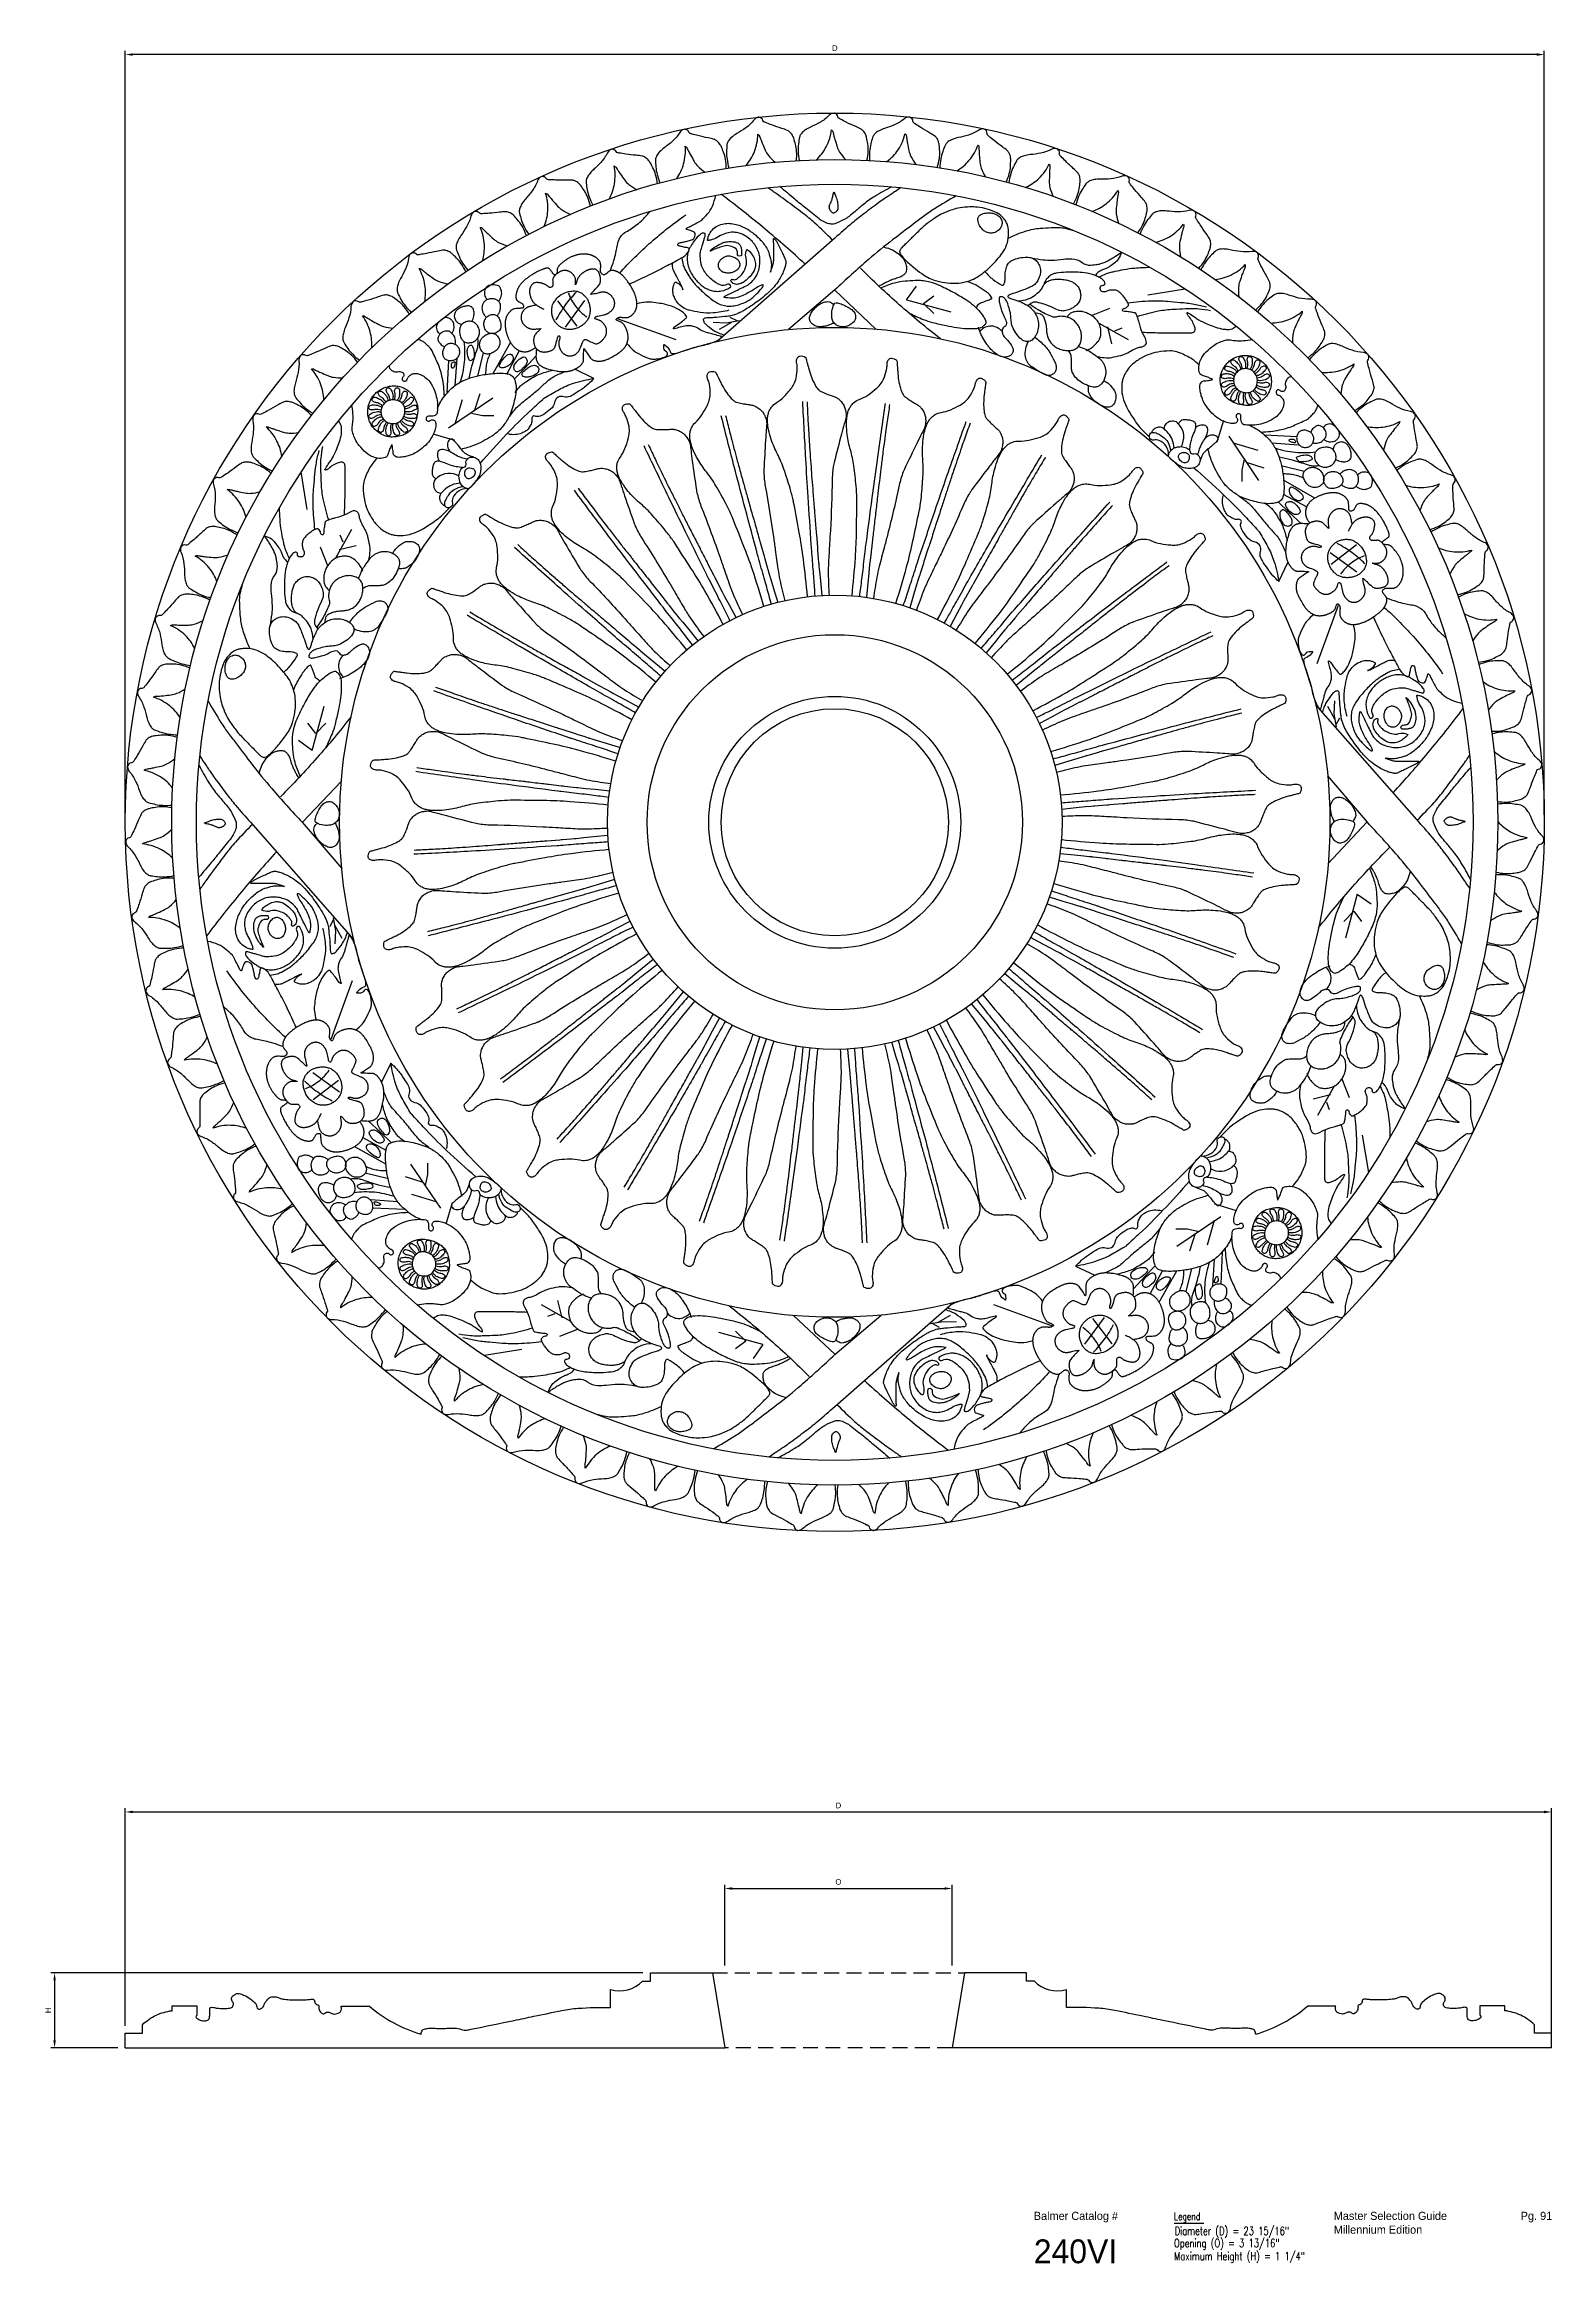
# Model space of a CAD drawing. Header units: millimetres. Extents: x 96 to 279, y 61 to 183.
# Drawn here: x 158.06 to 183.34, y 142.49 to 179.74 of the extents above; entities that cross this region are included whole.
import ezdxf

# ---------------------------------------------------------------- set-up
doc = ezdxf.new("R2010")
doc.units = ezdxf.units.MM
doc.linetypes.add('HIDDEN', pattern=[0.375, 0.25, -0.125])
doc.layers.add('DIMENSIONS', color=4, linetype='Continuous')
doc.layers.add('PART', color=7, linetype='Continuous')
doc.styles.add('GENERLNARROW', font='ROMANS.shx', dxfattribs={"width": 0.75, "height": 0.068359})
doc.styles.add('ROMANS', font='TXT')
doc.styles.get("Standard").update_dxf_attribs({"font": 'arial.ttf'})
doc.dimstyles.new('BALMER1', dxfattribs={"dimscale": 0, "dimtxt": 0.09375, "dimasz": 0.125, "dimexe": 0.0625, "dimexo": 0.125, "dimgap": 0.0625, "dimtad": 1, "dimdec": 4, "dimlfac": -1, "dimzin": 3, "dimdsep": 46, "dimlunit": 4, "dimtxsty": 'Standard', "dimcen": 0.0625, "dimdle": 0.0625, "dimclrd": 256, "dimclre": 256, "dimclrt": 256, "dimadec": 0, "dimazin": 0, "dimtfac": 0.75, "dimtdec": 4, "dimtix": 1, "dimtmove": 2, "dimatfit": 3, "dimfxl": 1, "dimtolj": 1, "dimtzin": 3, "dimarcsym": 0})

msp = doc.modelspace()

# ---------------------------------------------------------------- blocks, each defined once
blk = doc.blocks.new('BALMERREPEAT240VIC')
at = {"layer": 'PART'}
for p, q in [((0, 9.802), (-1.974, 8.068)), ((-4.654, 8.752), (-4.329, 8.327)), ((-4.197, 8.757), (-4.522, 8.31)), ((0, 8.934), (-0.777, 8.27)), ((-2.663, 8.095), (-3.644, 8.452)), ((-1.733, 8.387), (-1.942, 8.269)), ((-1.628, 8.408), (-1.753, 8.473)), ((-5.986, 7.489), (-5.891, 7.877)), ((-5.44, 8.055), (-5.739, 7.528)), ((-5.292, 7.915), (-5.5, 7.529)), ((-6.5, 7.213), (-6.474, 7.749)), ((-6.367, 7.333), (-6.337, 7.781)), ((-4.041, 7.449), (-4.362, 7.602)), ((-5.738, 7.116), (-6.478, 6.614)), ((-6.367, 6.685), (-6.248, 7.097)), ((-6.043, 6.903), (-5.951, 7.199)), ((-6.741, 6.521), (-6.378, 6.411)), ((-8.85, 5.249), (-8.951, 5.879)), ((-8.378, 4.429), (-8.1, 4.922)), ((-8.507, 4.306), (-8.628, 4.616)), ((-8.317, 4.576), (-8.027, 4.644)), ((-8.247, 4.699), (-8.296, 4.82)), ((-8.766, 1.205), (-8.565, 1.947)), ((-8.707, 1.491), (-8.838, 1.664)), ((-8.707, 1.491), (-8.538, 1.664)), ((-8.766, 1.205), (-8.996, 1.37)), ((-8.277, 0.691), (-8.928, 0))]:
    blk.add_line(p, q, dxfattribs=at)
at = {"layer": 'PART', "flags": 128}
for points in [[(-3.445, 9.036, 0.008267), (-3.117, 9.187, 0.009727), (-2.843, 9.326, 0.002689), (-2.6, 9.457, 0.012658), (-2.549, 9.486, 0.134004), (-2.446, 9.596, 0.492988), (-2.467, 9.641, 0.020905), (-2.495, 9.646, -0.016329), (-2.531, 9.653, -0.010795), (-2.602, 9.669, -0.037093), (-2.622, 9.676, -0.360515), (-2.634, 9.699, -0.26718), (-2.611, 9.724, -0.04338), (-2.574, 9.733, 0.025688), (-2.511, 9.745, 0.005536), (-2.44, 9.763, 0.010615), (-2.404, 9.774, 0.116639), (-2.371, 9.793, 0.096872), (-2.346, 9.831, 0.171245), (-2.342, 9.879, 0.221608), (-2.367, 9.909, 0.018069), (-2.397, 9.921, 0.012032), (-2.443, 9.937, 0.029816), (-2.475, 9.946, -0.073174), (-2.488, 9.95, -0.332092), (-2.493, 9.96, -0.217494), (-2.483, 9.973, -0.018443), (-2.455, 9.987, 0.007788), (-2.388, 10.021, 0.001367), (-2.292, 10.07, 0.003054), (-2.25, 10.093, 0.078319), (-2.232, 10.106, 0.011947), (-2.133, 10.213, 0.07606), (-2.054, 10.338, 0.058756), (-1.998, 10.52)], [(-0.496, 9.367, 0.005937), (-0.829, 9.665, 0.005937), (-1.169, 9.955, 0.006239), (-1.533, 10.251, 0.006239), (-1.905, 10.538)], [(-0.036, 9.77, 0.014692), (-0.332, 10.054, 0.022496), (-0.539, 10.224, 0.000267), (-0.821, 10.436, 0.005118), (-0.836, 10.447, 0.000291), (-0.981, 10.55, 0.00223), (-1, 10.564, 0.000165), (-1.007, 10.569, 0.000015), (-1.081, 10.621, 0.00079), (-1.092, 10.628, 0.000267), (-1.122, 10.649)], [(0, 10.042, -0.045002), (-0.078, 10.041, -0.077754), (-0.122, 10.052, -0.017591), (-0.211, 10.093, -0.045285), (-0.244, 10.113, -0.006722), (-0.264, 10.128, -0.000617), (-0.485, 10.304, -0.005543), (-0.669, 10.455, -0.004001), (-0.922, 10.669)], [(0, 10.232, -0.104097), (-0.018, 10.225, -0.158625), (-0.031, 10.226, -0.040874), (-0.045, 10.235, -0.05881), (-0.054, 10.243, -0.017976), (-0.066, 10.257, -0.027345), (-0.073, 10.267, -0.023583), (-0.081, 10.282, -0.025394), (-0.086, 10.295, -0.04078), (-0.09, 10.31, -0.042978), (-0.092, 10.325, -0.04306), (-0.091, 10.34, -0.051667), (-0.087, 10.353, -0.029333), (-0.076, 10.378, 0.024367), (-0.063, 10.407, 0.001943), (-0.054, 10.429, 0.011044), (-0.052, 10.434, 0.013214), (-0.049, 10.444, 0.006476), (-0.043, 10.466, 0.013686), (-0.034, 10.502, -0.007588), (-0.026, 10.538, -0.007731), (-0.023, 10.551, -0.007615), (-0.019, 10.564, -0.067236), (-0.014, 10.573, -0.261834), (-0.012, 10.575, -0.25764), (-0.011, 10.574, -0.021796), (-0.006, 10.564, -0.055657), (-0.002, 10.552, -0.053863), (0, 10.538)], [(-3.765, 9.258, 0.018403), (-3.706, 9.427, 0.024462), (-3.672, 9.558, 0.010101), (-3.652, 9.663, -0.020474), (-3.642, 9.715, -0.054049), (-3.616, 9.784, -0.053114), (-3.576, 9.847, -0.100497), (-3.503, 9.909, 0.043738), (-3.32, 10.03, 0.027935), (-3.221, 10.118, 0.020512), (-3.099, 10.25)], [(-3.613, 9.211, -0.014531), (-3.355, 9.482, -0.014531), (-3.082, 9.737, -0.014519), (-2.795, 9.975, -0.014519), (-2.494, 10.197)], [(-2.565, 9.472, 0.03459), (-2.541, 9.352, 0.056861), (-2.513, 9.283, 0.012835), (-2.449, 9.171, 0.024071), (-2.41, 9.114, 0.032606), (-2.294, 8.978, 0.026583), (-2.132, 8.829, 0.020163), (-2.04, 8.759, 0.026766), (-1.966, 8.713, 0.058451), (-1.875, 8.676, 0.059803), (-1.78, 8.662, 0.049727), (-1.69, 8.668, 0.04216), (-1.587, 8.695, 0.027232), (-1.484, 8.737, 0.041424), (-1.421, 8.774, 0.032946), (-1.36, 8.823, 0.019246), (-1.265, 8.917, 0.028344), (-1.206, 8.988, 0.139746), (-1.2, 9.006, 0.106369), (-1.201, 9.017, 0.239711), (-1.205, 9.021, 0.146148), (-1.212, 9.021, 0.033956), (-1.242, 9.01, 0.046124), (-1.334, 8.957, -0.034151), (-1.456, 8.883, -0.015484), (-1.554, 8.836, -0.025083), (-1.617, 8.813, -0.067982), (-1.701, 8.797, -0.048143), (-1.823, 8.804, -0.020715), (-1.853, 8.81, -0.211718), (-1.856, 8.812, -0.263709), (-1.856, 8.819, -0.14048), (-1.846, 8.828, -0.00595), (-1.833, 8.835, -0.000821), (-1.741, 8.881, -0.002167), (-1.598, 8.95, 0.002757), (-1.485, 9.005, 0.065564), (-1.413, 9.054, 0.051775), (-1.338, 9.135, 0.059385), (-1.301, 9.198, 0.04318), (-1.27, 9.293, 0.045393), (-1.256, 9.392, 0.046766), (-1.26, 9.489, 0.05512), (-1.284, 9.584, 0.052645), (-1.33, 9.675, 0.050515), (-1.388, 9.75, 0.044539), (-1.469, 9.82, 0.05211), (-1.565, 9.875, 0.068116), (-1.647, 9.898, 0.058473), (-1.735, 9.901, 0.051202), (-1.833, 9.882, 0.069725), (-1.945, 9.83, -0.069589), (-2.056, 9.778, -0.028963), (-2.114, 9.765, -0.11695), (-2.129, 9.765, -0.378694), (-2.134, 9.774, -0.047978), (-2.116, 9.84, -0.09439), (-2.054, 9.942, -0.097359), (-1.962, 10.012, -0.063463), (-1.859, 10.046, -0.073359), (-1.766, 10.051, -0.032885), (-1.652, 10.032, -0.045279), (-1.572, 10.006, -0.023797), (-1.473, 9.957, -0.030529), (-1.4, 9.911, -0.024952), (-1.325, 9.851, -0.022541), (-1.249, 9.777, -0.032267), (-1.184, 9.699, -0.032693), (-1.13, 9.614, -0.047305), (-1.108, 9.561, -0.019503), (-1.072, 9.429, -0.063706), (-1.064, 9.35, -0.04191), (-1.077, 9.232)], [(-1.077, 9.232, 0.027675), (-1.034, 9.37, 0.061072), (-1.025, 9.435, 0.001435), (-1.025, 9.589, 0.00205), (-1.025, 9.697, 0.009983), (-1.027, 9.767, -0.027163), (-1.027, 9.793, -0.535577), (-1.02, 9.797, -0.117356), (-0.996, 9.777, -0.0427), (-0.968, 9.733, -0.011037), (-0.879, 9.552, -0.00062), (-0.845, 9.478, -0.003226), (-0.839, 9.463, -0.018693), (-0.827, 9.434, -0.025356), (-0.82, 9.412, -0.099141), (-0.819, 9.392, -0.02973), (-0.833, 9.33, -0.026068), (-0.856, 9.262, -0.019576), (-0.894, 9.175, -0.03289), (-0.945, 9.086, -0.028), (-1.018, 8.989, -0.041897), (-1.151, 8.856, -0.027078), (-1.383, 8.679, -0.009269), (-1.503, 8.601, -0.019854), (-1.561, 8.568, -0.034561), (-1.68, 8.516, -0.051632), (-1.765, 8.495, -0.010142), (-1.847, 8.486, -0.004497), (-2.032, 8.47, -0.011262), (-2.119, 8.465, 0.019707), (-2.169, 8.462, 0.101081), (-2.189, 8.455, 0.116087), (-2.203, 8.442, 0.179173), (-2.206, 8.433, 0.060149), (-2.199, 8.405, 0.124773), (-2.171, 8.363, 0.034798), (-2.03, 8.256, 0.04429), (-1.953, 8.215, 0.036384), (-1.854, 8.181)], [(-2.548, 8.938, 0.010845), (-2.551, 8.954, 0.038202), (-2.553, 8.959, 0.00869), (-2.57, 9, 0.01435), (-2.582, 9.024, 0.0045), (-2.609, 9.075, -0.002464), (-2.658, 9.168, -0.003282), (-2.674, 9.198, -0.001468), (-2.708, 9.267, -0.096333), (-2.719, 9.306, -0.050249), (-2.718, 9.384)], [(-5.64, 8.745, 0.116564), (-5.594, 8.828, 0.127706), (-5.592, 8.916, 0.041337), (-5.611, 8.973, 0.110231), (-5.625, 8.991, 0.094715), (-5.642, 9.002, 0.039654), (-5.689, 9.015, 0.137533), (-5.802, 9.006, 0.194611), (-5.863, 8.951, 0.081771), (-5.876, 8.907, 0.072916), (-5.875, 8.855, 0.079614), (-5.86, 8.811, 0.074967), (-5.831, 8.772)], [(-1.775, 8.594, -0.049888), (-2.038, 8.548, -0.059917), (-2.26, 8.558, -0.014503), (-2.443, 8.594, -0.04989), (-2.494, 8.611, -0.07977), (-2.6, 8.681, -0.084584), (-2.674, 8.776, -0.034596), (-2.703, 8.84, -0.05222), (-2.714, 8.885, -0.058936), (-2.716, 8.951, -0.058734), (-2.702, 9.017, -0.059551), (-2.683, 9.057, -0.197482), (-2.671, 9.065, -0.176056), (-2.662, 9.064, -0.033772), (-2.624, 9.041, -0.083632), (-2.577, 8.996, -0.083523), (-2.548, 8.938)], [(-6.091, 8.404, 0.049498), (-6.066, 8.452, 0.058887), (-6.055, 8.495, 0.042829), (-6.052, 8.561, 0.072929), (-6.059, 8.599, 0.11933), (-6.084, 8.638, 0.123632), (-6.123, 8.661, 0.082227), (-6.167, 8.665, 0.057051), (-6.23, 8.655, 0.044323), (-6.286, 8.633, 0.053359), (-6.329, 8.606, 0.094037), (-6.362, 8.567, 0.085589), (-6.382, 8.514, 0.111771), (-6.38, 8.471, 0.077748), (-6.355, 8.415, 0.12835), (-6.314, 8.377, 0.109845), (-6.251, 8.36)], [(-5.664, 8.5, 0.053018), (-5.633, 8.546, 0.062671), (-5.616, 8.589, 0.045029), (-5.606, 8.656, 0.080049), (-5.609, 8.694, 0.114856), (-5.63, 8.733, 0.092492), (-5.674, 8.767, 0.07787), (-5.723, 8.784, 0.073944), (-5.778, 8.786, 0.071537), (-5.831, 8.771, 0.084973), (-5.871, 8.746, 0.08803), (-5.901, 8.706, 0.082587), (-5.917, 8.656, 0.068345), (-5.917, 8.612, 0.050302), (-5.904, 8.555, 0.088992), (-5.882, 8.516, 0.069138), (-5.84, 8.477)], [(-4.34, 8.894, 0.019104), (-4.437, 8.788, 0.019104), (-4.526, 8.675, 0.019124), (-4.606, 8.556, 0.019124), (-4.677, 8.43)], [(-4.47, 8.879, 0.036223), (-4.415, 8.764, 0.036223), (-4.345, 8.658, 0.036471), (-4.26, 8.563, 0.036471), (-4.162, 8.481)], [(-3.486, 8.034, 0.044384), (-3.383, 7.925, 0.06153), (-3.294, 7.865, 0.025781), (-3.129, 7.79, 0.070656), (-3.064, 7.774, 0.042666), (-3.008, 7.774, 0.029621), (-2.929, 7.785, 0.067965), (-2.837, 7.817, 0.167043), (-2.809, 7.846, 0.402116), (-2.825, 7.894, -0.257392), (-2.866, 7.956, -0.041457), (-2.866, 8.014, -0.484385), (-2.861, 8.017, -0.075182), (-2.856, 8.015, -0.0116), (-2.826, 7.993, -0.153523), (-2.762, 7.899, 0.330906), (-2.716, 7.865, 0.055632), (-2.682, 7.869, 0.019237), (-2.588, 7.894, 0.008022), (-2.443, 7.942, -0.012467), (-2.349, 7.973, -0.023537), (-2.222, 8.004, 0.026142), (-2.108, 8.032, 0.019643), (-2.052, 8.051, 0.014694), (-1.98, 8.082, 0.034045), (-1.943, 8.102, 0.044596), (-1.918, 8.122, 0.108222), (-1.901, 8.146, 0.445576), (-1.905, 8.153, 0.004927), (-1.919, 8.157, 0.000641), (-2.023, 8.186, 0.000338), (-2.106, 8.208, -0.000446), (-2.169, 8.225, -0.094702), (-2.275, 8.276, 0.101459), (-2.374, 8.323, 0.043374), (-2.447, 8.334, 0.070574), (-2.493, 8.33, 0.002924), (-2.541, 8.32, 0.001327), (-2.645, 8.295, 0.006178), (-2.688, 8.284, -0.016744), (-2.704, 8.28, -0.507205), (-2.708, 8.284, -0.143833), (-2.702, 8.3, -0.077481), (-2.672, 8.326, 0.02522), (-2.575, 8.396, 0.006137), (-2.503, 8.456, 0.027762), (-2.487, 8.471, 0.345968), (-2.486, 8.489, 0.072334), (-2.539, 8.55, 0.06651), (-2.653, 8.624, 0.048211), (-2.829, 8.687, 0.019707), (-2.934, 8.709, 0.014876), (-3.074, 8.729, 0.056135), (-3.171, 8.729, 0.035547), (-3.321, 8.701)], [(-0.016, 8.383, -0.038883), (-0.089, 8.346, -0.051177), (-0.148, 8.328, -0.019314), (-0.225, 8.317, -0.037651), (-0.265, 8.315, -0.084015), (-0.314, 8.326, -0.067135), (-0.37, 8.357, -0.103993), (-0.408, 8.401, -0.118503), (-0.423, 8.451, -0.092485), (-0.415, 8.505, -0.069155), (-0.382, 8.57, -0.041465), (-0.336, 8.626, -0.038009), (-0.277, 8.678, -0.058831), (-0.215, 8.714, -0.055275), (-0.141, 8.737, -0.129554), (-0.091, 8.734, -0.084357), (-0.023, 8.697)], [(-6.422, 8.209, 0.063762), (-6.396, 8.255, 0.080001), (-6.387, 8.296, 0.041714), (-6.388, 8.35, 0.068308), (-6.395, 8.381, 0.086987), (-6.417, 8.417, 0.073586), (-6.455, 8.449, 0.074581), (-6.497, 8.467, 0.10319), (-6.529, 8.469, 0.089251), (-6.562, 8.458, 0.049246), (-6.614, 8.422, 0.050248), (-6.659, 8.374, 0.079059), (-6.68, 8.338, 0.093916), (-6.685, 8.307, 0.061785), (-6.678, 8.262, 0.113799), (-6.659, 8.226, 0.093793), (-6.62, 8.197)], [(-6.367, 8.019, 0.113071), (-6.368, 8.113, 0.127131), (-6.406, 8.188, 0.039065), (-6.45, 8.229, 0.095717), (-6.471, 8.24, 0.086774), (-6.512, 8.245, 0.075458), (-6.559, 8.236, 0.065981), (-6.597, 8.216, 0.065041), (-6.629, 8.186, 0.093834), (-6.654, 8.142, 0.119045), (-6.657, 8.102, 0.089005), (-6.647, 8.073, 0.051998), (-6.617, 8.03, 0.075575), (-6.586, 8.003, 0.065743), (-6.543, 7.984)], [(-6.55, 7.151, 0.042559), (-6.584, 7.462, 0.054985), (-6.656, 7.693, 0.009056), (-6.756, 7.911, 0.053572), (-6.778, 7.945, 0.030104), (-6.812, 7.984, 0.018106), (-6.874, 8.042, 0.05614), (-6.92, 8.073, 0.037281), (-6.996, 8.107)], [(-6.282, 7.388, 0.028924), (-6.236, 7.554, 0.028924), (-6.21, 7.723, 0.029), (-6.204, 7.895, 0.029), (-6.218, 8.067)], [(-6.131, 7.453, -0.013731), (-6.087, 7.653, -0.018685), (-6.046, 7.798, -0.007555), (-6.002, 7.925, 0.027993), (-5.992, 7.959, 0.023224), (-5.989, 7.973, 0.00596), (-5.982, 8.025, 0.048795), (-5.982, 8.065, 0.032538), (-5.99, 8.123)], [(-5.851, 7.512, -0.02942), (-5.849, 7.603, -0.02942), (-5.836, 7.693, -0.029713), (-5.812, 7.781, -0.029713), (-5.778, 7.866)], [(-7.478, 7.665, 0.088971), (-7.469, 7.623, 0.118747), (-7.45, 7.597, 0.041087), (-7.432, 7.584, 0.024435), (-7.399, 7.567, 0.17766), (-7.333, 7.561, -0.162315), (-7.261, 7.557, -0.558758), (-7.246, 7.473, 0.73917), (-7.215, 7.404, 0.028174), (-7.197, 7.408, 0.083666), (-7.191, 7.41, 0.191331), (-7.171, 7.439, -0.138686), (-7.147, 7.48, -0.039825), (-7.111, 7.511, -0.063492), (-7.085, 7.525, -0.073239), (-7.06, 7.531, -0.038895), (-7.013, 7.531, -0.081266), (-6.956, 7.517, -0.051185), (-6.876, 7.473, -0.087189), (-6.793, 7.39, -0.062755), (-6.715, 7.246, -0.043558), (-6.677, 7.112, -0.044614), (-6.663, 6.976, -0.050577), (-6.673, 6.861, -0.204795), (-6.69, 6.836, -0.074754), (-6.719, 6.823, -0.047631), (-6.768, 6.814, -0.039748), (-6.792, 6.814, 0.037859), (-6.818, 6.814, 1.420473), (-6.786, 6.742, -0.54063), (-6.7, 6.723, -0.104591), (-6.692, 6.667, -0.063562), (-6.71, 6.577, -0.061403), (-6.775, 6.439, -0.064008), (-6.868, 6.326, -0.036948), (-6.99, 6.228, -0.05284), (-7.086, 6.175, -0.026522), (-7.159, 6.149, -0.026846), (-7.234, 6.131, -0.060472), (-7.332, 6.125, -0.140747), (-7.372, 6.14, -0.081336), (-7.396, 6.164, -0.106903), (-7.406, 6.187, -0.036883), (-7.411, 6.226, 0.029568), (-7.417, 6.274, 0.0125), (-7.428, 6.333, 0.230064), (-7.43, 6.335, 0.405073), (-7.432, 6.335, 0.008598), (-7.463, 6.273, 0.0459), (-7.488, 6.203, -0.056586), (-7.51, 6.146, -0.202467), (-7.542, 6.12, -0.081761), (-7.64, 6.108, -0.103148), (-7.765, 6.139, -0.083596), (-7.895, 6.231, -0.040092), (-8.004, 6.359, -0.060451), (-8.058, 6.457, -0.024601), (-8.092, 6.554, -0.064279), (-8.098, 6.593, -0.048717), (-8.095, 6.637, 0.02259), (-8.084, 6.731, 0.038025), (-8.084, 6.854, 0.030189), (-8.105, 7.008)], [(-6.664, 6.949, -0.026496), (-6.611, 7.06, -0.043167), (-6.569, 7.123, -0.010233), (-6.475, 7.237, -0.028367), (-6.437, 7.276, -0.030912), (-6.359, 7.339, -0.031582), (-6.276, 7.391, -0.027537), (-6.213, 7.421, -0.016011), (-6.1, 7.462, -0.038202), (-5.917, 7.508, -0.029248), (-5.672, 7.535, -0.031982), (-5.529, 7.533, -0.066435), (-5.462, 7.519, -0.060436), (-5.421, 7.498, -0.073594), (-5.393, 7.473, -0.074941), (-5.377, 7.447, -0.038708), (-5.36, 7.393, -0.085589), (-5.349, 7.234, -0.0517), (-5.402, 6.978, -0.011815), (-5.448, 6.845, -0.03128), (-5.469, 6.797, -0.028659), (-5.521, 6.711, -0.029548), (-5.58, 6.634, -0.02725), (-5.654, 6.557, -0.030234), (-5.728, 6.497, -0.02375), (-5.754, 6.48, -0.004353), (-5.9, 6.396, -0.040704), (-6.053, 6.325, -0.030016), (-6.272, 6.259)], [(-5.481, 6.776, -0.023551), (-5.355, 6.939, -0.045452), (-5.28, 7.014, -0.004646), (-5.131, 7.135, 0.007268), (-5.036, 7.212, 0.009082), (-4.944, 7.292, -0.00581), (-4.801, 7.419, -0.057209), (-4.713, 7.479, -0.029665), (-4.525, 7.563)], [(-5.362, 7.21, -0.033398), (-5.291, 7.303, -0.053852), (-5.238, 7.353, -0.01267), (-5.183, 7.391, -0.006907), (-5.081, 7.457, -0.053573), (-4.933, 7.529, -0.04049), (-4.723, 7.587)], [(-7.586, 6.989, 0.047455), (-7.628, 7.02, 0.059029), (-7.667, 7.037, 0.037844), (-7.697, 7.043, -0.050068), (-7.72, 7.049, -0.09493), (-7.746, 7.064, -0.109476), (-7.761, 7.085, -0.225175), (-7.761, 7.107, -0.153546), (-7.739, 7.129, -0.183697), (-7.71, 7.132, -0.06625), (-7.635, 7.103, -0.068741), (-7.592, 7.071, -0.067777), (-7.558, 7.028)], [(-7.531, 7.05, 0.041974), (-7.559, 7.091, 0.05467), (-7.586, 7.118, 0.03235), (-7.612, 7.136, -0.041341), (-7.632, 7.15, -0.082028), (-7.651, 7.173, -0.093394), (-7.66, 7.198, -0.226676), (-7.654, 7.219, -0.156428), (-7.627, 7.234, -0.207277), (-7.599, 7.229, -0.070476), (-7.538, 7.173, -0.072004), (-7.509, 7.126, -0.07168), (-7.494, 7.073)], [(-7.458, 7.085, 0.035758), (-7.471, 7.133, 0.045301), (-7.487, 7.17, 0.029152), (-7.504, 7.196, -0.038756), (-7.517, 7.217, -0.094738), (-7.525, 7.245, -0.103676), (-7.522, 7.272, -0.22581), (-7.507, 7.287, -0.154712), (-7.476, 7.289, -0.192251), (-7.453, 7.272, -0.067849), (-7.419, 7.198, -0.069906), (-7.411, 7.144, -0.069213), (-7.418, 7.089)], [(-7.386, 7.087, 0.046722), (-7.375, 7.135, 0.060223), (-7.374, 7.174, 0.036536), (-7.38, 7.205, -0.046487), (-7.384, 7.229, -0.083851), (-7.381, 7.259, -0.097538), (-7.369, 7.282, -0.226356), (-7.35, 7.292, -0.155789), (-7.32, 7.283, -0.20124), (-7.304, 7.259, -0.069447), (-7.301, 7.177, -0.071151), (-7.314, 7.124, -0.070696), (-7.342, 7.076)], [(-7.312, 7.064, 0.04809), (-7.283, 7.102, 0.063751), (-7.269, 7.135, 0.035501), (-7.262, 7.165, -0.044416), (-7.257, 7.189, -0.073394), (-7.244, 7.215, -0.083573), (-7.226, 7.233, -0.215711), (-7.205, 7.237, -0.152467), (-7.179, 7.222, -0.225304), (-7.171, 7.195, -0.075021), (-7.195, 7.118, -0.076477), (-7.225, 7.073, -0.076354), (-7.268, 7.04)], [(-7.241, 7.017, -0.009062), (-7.202, 7.057, -0.009549), (-7.163, 7.095, -0.004046), (-7.131, 7.123, -0.012471), (-7.121, 7.131, -0.244804), (-7.1, 7.135, -0.150348), (-7.073, 7.117, -0.290372), (-7.07, 7.091, -0.084486), (-7.119, 7.02, -0.088571), (-7.165, 6.988, -0.088014), (-7.219, 6.973)], [(-5.95, 6.021, -0.012974), (-5.506, 6.512, -0.015375), (-5.109, 6.905, -0.000824), (-4.9, 7.098, -0.01244), (-4.886, 7.111, -0.041928), (-4.858, 7.13, -0.005251), (-4.625, 7.263, -0.049742), (-4.384, 7.367, -0.036854), (-4.041, 7.449)], [(-4.041, 7.449, -0.021307), (-4.139, 7.351, -0.029554), (-4.217, 7.288, -0.015327), (-4.356, 7.194, -0.026956), (-4.44, 7.148, -0.200442), (-4.544, 7.142, 0.215931), (-4.641, 7.134, 0.222569), (-4.701, 7.05, -0.165991), (-4.767, 6.932, -0.045477), (-4.882, 6.846, -0.072159), (-4.966, 6.81, -0.18893), (-5.029, 6.818, 0.323939), (-5.068, 6.812, 0.244337), (-5.084, 6.763, -0.151867), (-5.096, 6.684, -0.025367), (-5.135, 6.613, -0.056637), (-5.157, 6.585, -0.071223), (-5.177, 6.569, -0.020823), (-5.252, 6.531, -0.091904), (-5.355, 6.506, -0.076709), (-5.482, 6.517)], [(-8.225, 5.161, 0.004302), (-8.216, 5.452, 0.005592), (-8.214, 5.675, 0.001223), (-8.214, 5.95, 0.013248), (-8.215, 5.975, 0.08291), (-8.222, 6.008, 0.096647), (-8.238, 6.032, 0.142321), (-8.26, 6.044, 0.106039), (-8.292, 6.045, 0.053321), (-8.326, 6.034, 0.019493), (-8.413, 5.993, 0.077801), (-8.493, 5.934, -0.165358), (-8.535, 5.913, -0.07741), (-8.552, 5.913, -0.400549), (-8.554, 5.916, -0.094731), (-8.552, 5.923, -0.01473), (-8.527, 5.965, -0.018254), (-8.465, 6.056, 0.028471), (-8.426, 6.116, 0.017866), (-8.409, 6.149, 0.006635), (-8.366, 6.24, 0.022885), (-8.32, 6.358, 0.021816), (-8.282, 6.485, 0.043822), (-8.275, 6.531, 0.024533), (-8.273, 6.615, 0.096526), (-8.284, 6.665, 0.060279), (-8.326, 6.735)], [(-7.613, 6.916, 0.047294), (-7.663, 6.928, 0.059009), (-7.704, 6.929, 0.038242), (-7.734, 6.923, -0.050238), (-7.758, 6.92, -0.094654), (-7.788, 6.924, -0.109244), (-7.81, 6.937, -0.225204), (-7.818, 6.957, -0.153596), (-7.806, 6.986, -0.184041), (-7.78, 7.001, -0.066316), (-7.7, 7.003, -0.068788), (-7.648, 6.989, -0.067835), (-7.6, 6.962)], [(-7.608, 6.839, 0.048017), (-7.657, 6.831, 0.060994), (-7.694, 6.816, 0.038173), (-7.721, 6.8, -0.049101), (-7.741, 6.787, -0.088223), (-7.77, 6.779, -0.102817), (-7.796, 6.782, -0.225893), (-7.812, 6.796, -0.154872), (-7.814, 6.827, -0.193513), (-7.797, 6.851, -0.068078), (-7.723, 6.884, -0.070079), (-7.669, 6.892, -0.069423), (-7.614, 6.885)], [(-7.571, 6.766, 0.055348), (-7.615, 6.743, 0.072413), (-7.643, 6.718, 0.042233), (-7.66, 6.693, -0.05175), (-7.675, 6.672, -0.076417), (-7.699, 6.653, -0.093137), (-7.723, 6.644, -0.226695), (-7.744, 6.65, -0.156465), (-7.759, 6.676, -0.207649), (-7.754, 6.705, -0.070539), (-7.698, 6.766, -0.072057), (-7.651, 6.795, -0.07174), (-7.597, 6.809)], [(-7.516, 6.718, 0.045807), (-7.545, 6.677, 0.059088), (-7.56, 6.642, 0.036113), (-7.567, 6.611, -0.045941), (-7.573, 6.587, -0.08431), (-7.587, 6.561, -0.09767), (-7.607, 6.544, -0.226346), (-7.628, 6.542, -0.155768), (-7.652, 6.562, -0.201047), (-7.657, 6.59, -0.069414), (-7.629, 6.667, -0.071124), (-7.597, 6.712, -0.070664), (-7.553, 6.745)], [(-7.293, 6.73, 0.049211), (-7.269, 6.689, 0.065091), (-7.244, 6.662, 0.037637), (-7.218, 6.644, -0.046282), (-7.198, 6.629, -0.075628), (-7.178, 6.606, -0.089789), (-7.169, 6.582, -0.226934), (-7.174, 6.561, -0.156925), (-7.2, 6.545, -0.212508), (-7.229, 6.549, -0.07134), (-7.291, 6.605, -0.072754), (-7.32, 6.652, -0.072526), (-7.334, 6.706)], [(-7.245, 6.784, 0.038065), (-7.203, 6.758, 0.049524), (-7.168, 6.744, 0.030012), (-7.137, 6.737, -0.038658), (-7.113, 6.732, -0.084689), (-7.087, 6.718, -0.09448), (-7.069, 6.698, -0.226595), (-7.067, 6.676, -0.156267), (-7.086, 6.652, -0.205697), (-7.114, 6.646, -0.07021), (-7.192, 6.674, -0.071779), (-7.236, 6.707, -0.071423), (-7.27, 6.751)], [(-7.215, 6.858, 0.039483), (-7.167, 6.849, 0.050374), (-7.128, 6.85, 0.032301), (-7.097, 6.855, -0.042066), (-7.073, 6.859, -0.091322), (-7.044, 6.856, -0.102154), (-7.02, 6.843, -0.225955), (-7.011, 6.823, -0.154994), (-7.021, 6.794, -0.194485), (-7.046, 6.779, -0.068254), (-7.127, 6.776, -0.070213), (-7.18, 6.789, -0.069584), (-7.228, 6.817)], [(-7.213, 6.943, 0.047437), (-7.168, 6.95, 0.061811), (-7.135, 6.962, 0.040223), (-7.109, 6.979, -0.049571), (-7.088, 6.991, -0.084043), (-7.06, 7, -0.097588), (-7.034, 6.998, -0.222163), (-7.018, 6.984, -0.153921), (-7.014, 6.954, -0.202175), (-7.03, 6.93, -0.070184), (-7.103, 6.895, -0.071957), (-7.156, 6.886, -0.071475), (-7.211, 6.893)], [(-7.444, 6.692, 0.042905), (-7.454, 6.643, 0.054556), (-7.454, 6.603, 0.034384), (-7.449, 6.572, -0.044737), (-7.445, 6.548, -0.09008), (-7.448, 6.519, -0.10239), (-7.461, 6.495, -0.225933), (-7.48, 6.487, -0.154951), (-7.509, 6.496, -0.19414), (-7.525, 6.521, -0.068192), (-7.528, 6.602, -0.070166), (-7.515, 6.655, -0.069527), (-7.487, 6.703)], [(-7.364, 6.696, 0.04738), (-7.356, 6.647, 0.0608), (-7.342, 6.611, 0.037416), (-7.325, 6.584, -0.047672), (-7.312, 6.563, -0.085275), (-7.304, 6.534, -0.099402), (-7.306, 6.509, -0.226201), (-7.32, 6.492, -0.155479), (-7.351, 6.49, -0.198516), (-7.375, 6.506, -0.068972), (-7.409, 6.581, -0.070771), (-7.417, 6.635, -0.070249), (-7.41, 6.69)], [(-6.063, 6.131, -0.050896), (-6.175, 6.174, -0.097862), (-6.224, 6.212, -0.01274), (-6.286, 6.287, 0.013851), (-6.344, 6.356, 0.008257), (-6.382, 6.399, 0.014804), (-6.405, 6.422, 0.319158), (-6.447, 6.428, 0.185183), (-6.492, 6.377, 0.096622), (-6.499, 6.337, 0.071646), (-6.49, 6.284, 0.082182), (-6.469, 6.243, 0.077948), (-6.434, 6.208)], [(-8.72, 4.914, -0.021365), (-8.751, 5.305, -0.030434), (-8.745, 5.581, -0.00153), (-8.726, 5.795, -0.002851), (-8.715, 5.91, -0.022584), (-8.697, 6.03, -0.012769), (-8.651, 6.238)], [(-8.49, 5.074, -0.027209), (-8.581, 5.427, -0.038175), (-8.612, 5.685, -0.002577), (-8.62, 5.886, -0.004738), (-8.623, 5.995, -0.029402), (-8.618, 6.109, -0.017102), (-8.591, 6.305)], [(-7.674, 6.114, 0.035479), (-7.771, 5.996, 0.046498), (-7.83, 5.895, 0.01112), (-7.876, 5.788, 0.024577), (-7.894, 5.739, 0.074361), (-7.911, 5.618, 0.045073), (-7.891, 5.418, 0.046394), (-7.844, 5.252, 0.049075), (-7.77, 5.107, 0.048623), (-7.656, 4.962, 0.072315), (-7.558, 4.886, 0.027108), (-7.481, 4.847, 0.04061), (-7.425, 4.828, 0.036942), (-7.363, 4.817, 0.027784), (-7.278, 4.813, 0.060206), (-7.133, 4.832, 0.050491), (-6.97, 4.893, 0.027091), (-6.888, 4.938, 0.011083), (-6.699, 5.063, 0.03541), (-6.603, 5.139, 0.022909), (-6.471, 5.274)], [(-6.239, 5.954, -0.023369), (-6.354, 5.968, -0.032376), (-6.436, 5.988, -0.036248), (-6.549, 6.032, 0.059326), (-6.619, 6.056, 0.0765), (-6.674, 6.059, 0.131938), (-6.704, 6.048, 0.132469), (-6.722, 6.026, 0.050081), (-6.746, 5.955, 0.042703), (-6.754, 5.892, 0.053505), (-6.752, 5.842, 0.131156), (-6.736, 5.806, 0.084388), (-6.691, 5.767)], [(-6.167, 6.092, -0.024206), (-6.27, 6.121, -0.038474), (-6.331, 6.147, -0.026877), (-6.425, 6.202, 0.043776), (-6.484, 6.234, 0.039667), (-6.522, 6.247, 0.033531), (-6.569, 6.256, 0.116808), (-6.618, 6.251, 0.140124), (-6.652, 6.226, 0.129512), (-6.664, 6.199, 0.065512), (-6.665, 6.141, 0.077668), (-6.654, 6.099, 0.072883), (-6.629, 6.06)], [(-6.303, 5.809, 0.152943), (-6.494, 5.855, 0.164259), (-6.664, 5.785, 0.022124), (-6.713, 5.738, 0.09351), (-6.722, 5.725, 0.07693), (-6.732, 5.685, 0.067788), (-6.729, 5.638, 0.075192), (-6.715, 5.597, 0.064438), (-6.686, 5.555, 0.110899), (-6.655, 5.534, 0.083179), (-6.607, 5.523)], [(-6.281, 5.691, 0.077725), (-6.424, 5.66, 0.090311), (-6.532, 5.594, 0.024726), (-6.607, 5.52, 0.097145), (-6.621, 5.497, 0.056818), (-6.629, 5.463, 0.062582), (-6.629, 5.431, 0.072359), (-6.619, 5.392, 0.06415), (-6.595, 5.353, 0.075587), (-6.562, 5.322, 0.32339), (-6.55, 5.322, 0.259256), (-6.542, 5.342, -0.11502), (-6.535, 5.389, -0.037789), (-6.518, 5.425, -0.016275), (-6.47, 5.504, -0.118459), (-6.383, 5.585, -0.090327), (-6.238, 5.636)], [(-6.159, 5.601, 0.143434), (-6.31, 5.558, 0.149532), (-6.408, 5.444, 0.168523), (-6.415, 5.353, -0.285584), (-6.432, 5.299, -0.096748), (-6.468, 5.279, -0.135286), (-6.497, 5.278, -0.172629), (-6.53, 5.298, -0.161401), (-6.544, 5.336)], [(-9.148, 4.432, -0.023933), (-9.208, 4.559, -0.042676), (-9.232, 4.635, -0.005025), (-9.248, 4.706, -0.002562), (-9.276, 4.847, -0.027337), (-9.302, 5.031, -0.019995), (-9.314, 5.284)], [(-7.815, 4.416, 0.038914), (-7.795, 4.557, 0.064024), (-7.801, 4.643, 0.01379), (-7.836, 4.801, 0.033878), (-7.857, 4.863, 0.041591), (-7.907, 4.962, -0.040156), (-7.959, 5.064, -0.063173), (-7.975, 5.127, 0.074796), (-7.991, 5.18, 0.121218), (-8.021, 5.216, 0.170457), (-8.053, 5.227, 0.131766), (-8.141, 5.201, -0.065596), (-8.306, 5.128, -0.004667), (-8.392, 5.104, 0.007295), (-8.447, 5.088, 0.028782), (-8.536, 5.055, 0.180656), (-8.547, 5.044, 0.063311), (-8.549, 5.037, 0.006151), (-8.563, 4.961, 0.032148), (-8.572, 4.877, -0.070638), (-8.579, 4.839, -0.25246), (-8.591, 4.827, -0.194274), (-8.612, 4.83, -0.285822), (-8.625, 4.853, 0.177222), (-8.637, 4.891, 0.047849), (-8.665, 4.921, 0.157624), (-8.677, 4.927, 0.110829), (-8.694, 4.925, 0.040517), (-8.736, 4.906, 0.029561), (-8.792, 4.87, 0.02712), (-8.849, 4.825, 0.045829), (-8.898, 4.772, 0.0677), (-8.923, 4.73, 0.074952), (-8.931, 4.695, 0.039446), (-8.932, 4.626, 0.121178), (-8.913, 4.565, -0.150929), (-8.9, 4.515, -0.09992), (-8.908, 4.482, -0.126545), (-8.926, 4.461, -0.115475), (-8.94, 4.455, -0.055), (-8.972, 4.453, -0.419259), (-9.013, 4.5, 0.530776), (-9.054, 4.533, 0.112158), (-9.093, 4.51, 0.07453), (-9.135, 4.457, 0.030434), (-9.167, 4.393, 0.028718), (-9.193, 4.321, 0.049992), (-9.225, 4.148, 0.032502), (-9.231, 3.878, 0.026613), (-9.215, 3.713, 0.067521), (-9.196, 3.65, 0.060672), (-9.174, 3.614, 0.036451), (-9.127, 3.561, 0.074707), (-9.087, 3.533, 0.055317), (-9.026, 3.511)], [(-9.472, 3.3, 0.021763), (-9.441, 3.498, 0.031821), (-9.434, 3.635, 0.029473), (-9.45, 3.838, -0.04349), (-9.456, 3.976, -0.152828), (-9.395, 4.149, 0.182012), (-9.351, 4.298, 0.022543), (-9.363, 4.403, 0.037582), (-9.378, 4.465, 0.006857), (-9.402, 4.534, 0.027186), (-9.409, 4.551, 0.012038), (-9.413, 4.559, 0.001263), (-9.455, 4.636, 0.01724), (-9.5, 4.711, 0.012594), (-9.567, 4.81)], [(-9.567, 4.81, -0.057485), (-9.452, 4.755, -0.088806), (-9.391, 4.698, -0.013532), (-9.325, 4.607, -0.03058), (-9.299, 4.564, -0.037242), (-9.276, 4.509, 0.033162), (-9.25, 4.448, 0.069189), (-9.228, 4.415, 0.039463), (-9.176, 4.367)], [(-7.987, 4.088, -0.028835), (-7.938, 4.212, -0.041638), (-7.892, 4.293, -0.016311), (-7.788, 4.437, -0.056245), (-7.752, 4.474, -0.043955), (-7.704, 4.506, -0.044697), (-7.651, 4.53, -0.046736), (-7.595, 4.543, -0.046348), (-7.536, 4.546, -0.057343), (-7.482, 4.538, -0.043962), (-7.416, 4.513, -0.06246), (-7.361, 4.478, -0.078018), (-7.327, 4.438, -0.085843), (-7.307, 4.391, -0.079845), (-7.304, 4.335, -0.050421), (-7.313, 4.29, -0.030831), (-7.339, 4.22, -0.056103), (-7.411, 4.098, -0.07445), (-7.487, 4.024, -0.040221), (-7.555, 3.983, -0.099644), (-7.587, 3.974, -0.006716), (-7.627, 3.972, -0.003764), (-7.7, 3.969, -0.007156), (-7.754, 3.969, 0.00643), (-7.814, 3.968, 0.102546), (-7.851, 3.959, 0.052225), (-7.916, 3.921)], [(-7.416, 4.513, -0.042402), (-7.37, 4.584, -0.055018), (-7.324, 4.63, -0.023143), (-7.259, 4.679, -0.042372), (-7.22, 4.701, -0.089374), (-7.17, 4.714, -0.058202), (-7.091, 4.71, -0.107568), (-7.016, 4.68, -0.143988), (-6.977, 4.633, -0.115961), (-6.966, 4.573, -0.088034), (-6.984, 4.494, -0.04244), (-7.026, 4.416, -0.048995), (-7.074, 4.355, -0.041548), (-7.122, 4.314, -0.034381), (-7.186, 4.273, -0.098568), (-7.24, 4.257, -0.066046), (-7.323, 4.259)], [(-8.75, 3.078, 0.067829), (-8.783, 3.244, 0.086573), (-8.848, 3.36, 0.010555), (-8.91, 3.433, 0.029241), (-8.934, 3.457, 0.093601), (-8.995, 3.494, -0.107894), (-9.047, 3.528, -0.086668), (-9.083, 3.579, -0.066724), (-9.107, 3.657, -0.036458), (-9.115, 3.734, -0.032355), (-9.111, 3.821, -0.033077), (-9.097, 3.903, -0.037877), (-9.075, 3.971, -0.07525), (-9.043, 4.025, -0.058548), (-8.985, 4.081, -0.088644), (-8.919, 4.114, -0.081585), (-8.839, 4.125, -0.080871), (-8.763, 4.11, -0.086367), (-8.7, 4.073, -0.064164), (-8.648, 4.018, -0.058813), (-8.609, 3.946, -0.052367), (-8.583, 3.853, -0.087479), (-8.583, 3.795, -0.080445), (-8.622, 3.684, 0.051146), (-8.694, 3.513, 0.010972), (-8.717, 3.431, 0.016524), (-8.729, 3.376, 0.149064), (-8.723, 3.321, 0.084101), (-8.67, 3.24)], [(-8.549, 3.356, -0.111567), (-8.531, 3.452, -0.182354), (-8.489, 3.497, -0.032203), (-8.419, 3.525, -0.037138), (-8.355, 3.541, -0.036432), (-8.267, 3.55, 0.045391), (-8.196, 3.558, 0.048422), (-8.126, 3.58, 0.047828), (-8.061, 3.615, 0.066521), (-8.013, 3.658, 0.051287), (-7.965, 3.727, 0.051291), (-7.937, 3.791, 0.0405), (-7.918, 3.876, 0.067424), (-7.918, 3.959, 0.078309), (-7.938, 4.027, 0.106564), (-7.98, 4.082, 0.09215), (-8.049, 4.122, 0.063877), (-8.126, 4.138, 0.065813), (-8.203, 4.135, 0.05021), (-8.284, 4.111, 0.056735), (-8.35, 4.076, 0.056739), (-8.413, 4.02, 0.068889), (-8.452, 3.963, 0.051178), (-8.477, 3.899, 0.041744), (-8.491, 3.816, 0.103168), (-8.481, 3.727, -0.146784), (-8.479, 3.663, -0.035223), (-8.486, 3.641, -0.006757), (-8.536, 3.53, -0.030019), (-8.599, 3.41, -0.024752), (-8.691, 3.275)], [(-7.917, 4.216, 0.04324), (-7.956, 4.295, 0.056624), (-7.996, 4.348, 0.026992), (-8.067, 4.414, 0.054132), (-8.107, 4.441, 0.081111), (-8.172, 4.462, 0.06437), (-8.257, 4.464, 0.055992), (-8.337, 4.447, 0.065693), (-8.399, 4.416, 0.051649), (-8.456, 4.369, 0.048536), (-8.505, 4.308, 0.044689), (-8.541, 4.242, 0.040535), (-8.567, 4.164, 0.062446), (-8.574, 4.101, 0.044125), (-8.566, 4.013, 0.110762), (-8.542, 3.956, 0.076282), (-8.48, 3.893)], [(-9.805, 2.909, -0.040223), (-9.924, 3.21, -0.054262), (-9.969, 3.445, -0.006684), (-9.981, 3.632, -0.012183), (-9.984, 3.734, -0.04861), (-9.974, 3.839, -0.029697), (-9.931, 4.006)], [(-9.245, 2.52, 0.034792), (-9.172, 2.584, 0.034958), (-9.109, 2.657, 0.03418), (-9.015, 2.801, 0.289447), (-9.017, 2.823, 0.14638), (-9.04, 2.841, 0.063201), (-9.105, 2.857, 0.040701), (-9.159, 2.859, -0.036142), (-9.22, 2.861, -0.054847), (-9.313, 2.88, -0.068687), (-9.382, 2.914, -0.131297), (-9.428, 2.967, -0.066993), (-9.472, 3.096, -0.046815), (-9.484, 3.229, -0.090363), (-9.472, 3.298, -0.041439), (-9.45, 3.346, -0.053905), (-9.426, 3.379, -0.062375), (-9.398, 3.402, -0.037266), (-9.345, 3.432, -0.110781), (-9.255, 3.452, -0.092553), (-9.147, 3.431, -0.078524), (-9.043, 3.369, -0.11568), (-8.993, 3.303, -0.007148), (-8.964, 3.237, -0.004886), (-8.925, 3.139, -0.02044), (-8.875, 2.993, 0.043289), (-8.848, 2.925, 0.099334), (-8.833, 2.906, 0.220987), (-8.822, 2.903, 0.166467), (-8.812, 2.908, 0.080709), (-8.8, 2.926, 0.045361), (-8.786, 2.967, -0.027039), (-8.764, 3.037, -0.014424), (-8.721, 3.141, -0.018056), (-8.682, 3.222, -0.071218), (-8.643, 3.276, -0.042001), (-8.559, 3.349, -0.070369), (-8.476, 3.393, -0.06437), (-8.377, 3.416, -0.075474), (-8.266, 3.409, -0.08155), (-8.17, 3.372, -0.03897), (-8.12, 3.337, -0.06044), (-8.093, 3.309, -0.08504), (-8.076, 3.275, -0.067413), (-8.068, 3.229, -0.152634), (-8.088, 3.157, -0.087778), (-8.175, 3.063, -0.042244), (-8.286, 2.994, -0.068454), (-8.363, 2.967, -0.042068), (-8.453, 2.956, 0.039448), (-8.549, 2.945, 0.025799), (-8.658, 2.917, 0.033451), (-8.739, 2.886, 0.083369), (-8.792, 2.85, 0.118154), (-8.817, 2.812, 0.117455), (-8.821, 2.778, 0.232564), (-8.811, 2.764, 0.131628), (-8.783, 2.756, 0.056005), (-8.716, 2.763, 0.010102), (-8.669, 2.775, 0.005837), (-8.589, 2.797, 0.058327), (-8.483, 2.842, -0.068635), (-8.392, 2.879, -0.345289), (-8.315, 2.844, 0.328203), (-8.236, 2.806, 0.035172), (-8.186, 2.819, 0.07519), (-8.164, 2.83, 0.047021), (-8.137, 2.854, -0.028672), (-8.092, 2.896, -0.04213), (-7.982, 2.974, -0.097911), (-7.926, 2.993, -0.131156), (-7.891, 2.989, -0.093737), (-7.849, 2.962, -0.080783), (-7.824, 2.928, -0.076829), (-7.809, 2.887, -0.105402), (-7.811, 2.815, -0.08371), (-7.846, 2.732, -0.037228), (-7.908, 2.65, -0.045158), (-7.969, 2.592, -0.020133), (-8.021, 2.554, -0.010143), (-8.13, 2.484, -0.039879), (-8.198, 2.45, -0.025132), (-8.311, 2.409)], [(-8.14, 3.354, -0.05316), (-7.999, 3.519, -0.063725), (-7.852, 3.626, -0.017549), (-7.699, 3.704, -0.074433), (-7.66, 3.715, -0.063671), (-7.611, 3.715, -0.076945), (-7.571, 3.704, -0.098975), (-7.532, 3.676, -0.103402), (-7.508, 3.637, -0.072232), (-7.498, 3.584, -0.103603), (-7.504, 3.548, -0.021344), (-7.514, 3.524, -0.007456), (-7.547, 3.458, -0.023224), (-7.577, 3.407, -0.01038), (-7.651, 3.297, -0.212638), (-7.815, 3.199, -0.154649), (-8.068, 3.247)], [(-8.631, 2.373, -0.069727), (-8.693, 2.411, -0.127738), (-8.716, 2.444, -0.006672), (-8.731, 2.486, 0.005811), (-8.749, 2.535, 0.005633), (-8.778, 2.609, 0.020901), (-8.787, 2.628, 0.416678), (-8.804, 2.634, 0.084617), (-8.864, 2.588, 0.03656), (-8.904, 2.539, 0.014523), (-8.992, 2.406, 0.028238), (-9.032, 2.332, 0.020286), (-9.078, 2.223)], [(-8.24, 2.806, 0.105545), (-8.302, 2.725, 0.105545), (-8.326, 2.625, 0.105703), (-8.307, 2.525, 0.105703), (-8.249, 2.441)], [(-8.969, 0.772, -0.037021), (-9.054, 1.001, -0.050249), (-9.086, 1.178, -0.005129), (-9.098, 1.35, -0.023771), (-9.099, 1.388, -0.028375), (-9.09, 1.487, -0.02493), (-9.068, 1.597, -0.040638), (-9.02, 1.735, -0.021193), (-8.898, 1.986, -0.02111), (-8.773, 2.196, -0.031606), (-8.676, 2.327, -0.036438), (-8.588, 2.416, -0.03495), (-8.484, 2.495, -0.044056), (-8.423, 2.527, -0.086967), (-8.389, 2.535, -0.159101), (-8.367, 2.529, -0.070708), (-8.33, 2.497, -0.161681), (-8.283, 2.382, -0.058787), (-8.298, 2.049, -0.011538), (-8.331, 1.869, -0.009167), (-8.383, 1.645, -0.034111), (-8.434, 1.487, -0.021942), (-8.541, 1.251)], [(-10.513, 2.037, 0.011141), (-10.297, 1.675, 0.020966), (-10.169, 1.49, 0.001322), (-10.038, 1.317, 0.000672), (-9.779, 0.976, 0.015114), (-9.444, 0.565, 0.010524), (-8.934, 0)], [(-8.115, 1.772, -0.007833), (-8.395, 1.422, -0.007833), (-8.687, 1.082, -0.007829), (-8.988, 0.751, -0.007829), (-9.3, 0.429)], [(-9.652, 0.828, -0.060101), (-9.605, 0.968, -0.074002), (-9.538, 1.068, -0.01382), (-9.474, 1.135, -0.040708), (-9.45, 1.155, -0.064655), (-9.399, 1.182, -0.050148), (-9.328, 1.201, -0.084064), (-9.251, 1.2, -0.140358), (-9.209, 1.179, -0.065232), (-9.173, 1.137, -0.054089), (-9.143, 1.077, -0.022308), (-9.117, 0.996, 0.035201), (-9.099, 0.946, 0.004303), (-9.092, 0.929, 0.001171), (-9.064, 0.869, 0.019283), (-9.038, 0.818, 0.012869), (-8.995, 0.744)], [(-10.665, 0.959, 0.0223), (-10.505, 0.672, 0.031105), (-10.368, 0.479, 0.008394), (-10.251, 0.34, -0.011864), (-10.169, 0.24, -0.044306), (-10.117, 0.16, -0.023889), (-10.042, 0)], [(-10.651, 1.108, -0.000825), (-10.589, 1.017, -0.001241), (-10.548, 0.956, -0.000065), (-10.504, 0.889, 0.000353), (-10.495, 0.877, 0.00369), (-10.474, 0.846, 0.001122), (-10.405, 0.745, 0.00811), (-10.399, 0.737, 0.000261), (-10.213, 0.489, 0.01415), (-10.053, 0.287, 0.009608), (-9.802, 0)], [(-10.538, 0, -0.048724), (-10.452, 0.035, -0.054636), (-10.37, 0.05, -0.015013), (-10.317, 0.052, -0.03482), (-10.294, 0.051, -0.140332), (-10.264, 0.038, -0.089477), (-10.232, 0)]]:
    blk.add_lwpolyline(points, format="xyb", dxfattribs=at)
for points in [[(-1.748, 9.009, 0.432767), (-1.809, 9.028, -0.217383), (-1.921, 9.018, -0.055693), (-1.981, 9.047, -0.036108), (-2.065, 9.108, -0.078562), (-2.194, 9.26, -0.101236), (-2.248, 9.406, -0.032594), (-2.258, 9.526, -0.071858), (-2.251, 9.581, -0.002288), (-2.224, 9.674, -0.003126), (-2.205, 9.742, -0.0026), (-2.19, 9.791, 0.003184), (-2.177, 9.831, 0.047761), (-2.172, 9.86, 0.086589), (-2.173, 9.876, 0.232678), (-2.176, 9.88, 0.058291), (-2.195, 9.886, 0.213313), (-2.247, 9.873, 0.069482), (-2.358, 9.758, 0.02058), (-2.416, 9.671, 0.039021), (-2.441, 9.622, 0.049096), (-2.468, 9.533, 0.054297), (-2.475, 9.448, 0.047687), (-2.465, 9.362, 0.047737), (-2.438, 9.278, 0.030832), (-2.398, 9.198, 0.031826), (-2.349, 9.126, 0.032487), (-2.293, 9.062, 0.030615), (-2.226, 9.002, 0.049895), (-2.16, 8.961, 0.039835), (-2.07, 8.924, 0.067046), (-1.99, 8.911, 0.059473), (-1.9, 8.918, 0.084526), (-1.758, 8.973, 0.389966)], [(-1.577, 9.504, -0.646533), (-1.634, 9.544, 0.33675), (-1.68, 9.639, 0.054784), (-1.784, 9.677, 0.12118), (-1.834, 9.677, 0.019335), (-1.92, 9.652, 0.016225), (-2.021, 9.616, 0.033391), (-2.081, 9.587, -0.1996), (-2.093, 9.586, -0.568994), (-2.093, 9.587, -0.009268), (-2.067, 9.612, -0.053514), (-1.997, 9.666, -0.037518), (-1.885, 9.723, -0.061948), (-1.82, 9.741, -0.046195), (-1.73, 9.746, -0.100119), (-1.628, 9.722, -0.176406), (-1.585, 9.679, -0.058357), (-1.569, 9.632, -0.047803), (-1.563, 9.572, -0.026248), (-1.565, 9.519, -0.144364), (-1.569, 9.51, -0.075344), (-1.57, 9.508, -0.01809)], [(-1.91, 9.444, -0.077427), (-1.859, 9.484, -0.086099), (-1.804, 9.504, -0.094958), (-1.744, 9.502, -0.075802), (-1.674, 9.476, -0.097143), (-1.616, 9.426, -0.137116), (-1.595, 9.375, -0.125231), (-1.601, 9.323, -0.111201), (-1.634, 9.275, -0.082074), (-1.686, 9.24, -0.070737), (-1.756, 9.219, -0.0679), (-1.821, 9.219, -0.075202), (-1.877, 9.235, -0.129493), (-1.931, 9.279, -0.143785), (-1.952, 9.338, -0.108999), (-1.944, 9.391, -0.093624)], [(-1.743, 9.092, -0.560371), (-1.714, 9.112, 0.250605), (-1.651, 9.116, 0.031349), (-1.609, 9.146, 0.033146), (-1.573, 9.18, 0.065914), (-1.527, 9.244, 0.050908), (-1.489, 9.338, 0.142008), (-1.488, 9.465, -0.15073), (-1.486, 9.584, -0.019981), (-1.476, 9.609, -0.206212), (-1.474, 9.611, -0.224698), (-1.469, 9.611, -0.040257), (-1.445, 9.595, -0.053182), (-1.421, 9.57, -0.024835), (-1.378, 9.51, -0.077786), (-1.339, 9.421, -0.086538), (-1.332, 9.335, -0.097729), (-1.353, 9.26, -0.063062), (-1.42, 9.162, -0.044751), (-1.507, 9.081, -0.073423), (-1.57, 9.045, -0.054502), (-1.627, 9.029, -0.087383), (-1.665, 9.03, -0.079424), (-1.704, 9.044, -0.095809), (-1.731, 9.067, -0.055455), (-1.74, 9.082, -0.101828)], [(-4.232, 8.869, -0.051899), (-4.185, 8.825, -0.05586), (-4.151, 8.777, -0.042969), (-4.125, 8.719, -0.041752), (-4.11, 8.656, -0.041261), (-4.105, 8.591, -0.044404), (-4.111, 8.53, -0.054526), (-4.128, 8.471, -0.054119), (-4.159, 8.416, -0.050499), (-4.2, 8.37, -0.046609), (-4.252, 8.329, -0.042197), (-4.311, 8.298, -0.043033), (-4.373, 8.279, -0.049213), (-4.437, 8.27, -0.0492), (-4.501, 8.275, -0.055396), (-4.56, 8.292, -0.053901), (-4.616, 8.323, -0.052802), (-4.664, 8.364, -0.052355), (-4.702, 8.414, -0.049529), (-4.73, 8.471, -0.04817), (-4.746, 8.535, -0.050581), (-4.749, 8.596, -0.048362), (-4.74, 8.66, -0.061246), (-4.723, 8.705, -0.038578), (-4.682, 8.769, -0.090362), (-4.59, 8.855, -0.085264), (-4.468, 8.906, -0.037924), (-4.391, 8.918, -0.062295), (-4.344, 8.916, -0.056684), (-4.283, 8.898, -0.061476)], [(-6.091, 8.054, 0.088113), (-6.027, 8.086, 0.099207), (-5.984, 8.134, 0.103106), (-5.961, 8.199, 0.095007), (-5.965, 8.273, 0.09027), (-5.995, 8.337, 0.096863), (-6.042, 8.383, 0.106011), (-6.105, 8.407, 0.102599), (-6.175, 8.403, 0.10249), (-6.239, 8.371, 0.11704), (-6.279, 8.322, 0.090182), (-6.294, 8.263, 0.070925), (-6.289, 8.186, 0.076312), (-6.263, 8.114, 0.104113), (-6.225, 8.07, 0.133381), (-6.17, 8.048, 0.100563)], [(-5.944, 8.086, -0.083526), (-5.91, 8.137, -0.072573), (-5.855, 8.18, -0.092481), (-5.784, 8.205, -0.110671), (-5.721, 8.201, -0.12325), (-5.669, 8.171, -0.105848), (-5.631, 8.113, -0.098082), (-5.618, 8.041, -0.11076), (-5.634, 7.979, -0.084638), (-5.669, 7.93, -0.068933), (-5.729, 7.886, -0.082121), (-5.802, 7.86, -0.110512), (-5.86, 7.863, -0.135825), (-5.911, 7.894, -0.110772), (-5.949, 7.956, -0.088446), (-5.958, 8.025, -0.097921)], [(-5.81, 8.217, -0.105203), (-5.852, 8.253, -0.093471), (-5.879, 8.308, -0.08068), (-5.886, 8.37, -0.086922), (-5.874, 8.427, -0.09808), (-5.842, 8.475, -0.091141), (-5.791, 8.51, -0.114121), (-5.725, 8.523, -0.146938), (-5.674, 8.506, -0.09747), (-5.641, 8.472, -0.068309), (-5.613, 8.41, -0.067987), (-5.6, 8.334, -0.104179), (-5.61, 8.284, -0.106295), (-5.633, 8.25, -0.076697), (-5.681, 8.217, -0.111354), (-5.75, 8.201, -0.127681)], [(-6.357, 7.775, 0.09494), (-6.317, 7.814, 0.095387), (-6.294, 7.864, 0.111148), (-6.293, 7.922, 0.1085), (-6.317, 7.976, 0.09787), (-6.358, 8.013, 0.095634), (-6.411, 8.033, 0.096952), (-6.471, 8.031, 0.108053), (-6.52, 8.008, 0.097256), (-6.553, 7.969, 0.080127), (-6.576, 7.911, 0.089483), (-6.577, 7.845, 0.117392), (-6.559, 7.799, 0.116424), (-6.521, 7.766, 0.098095), (-6.465, 7.749, 0.083152), (-6.408, 7.753, 0.085632)], [(-6.152, 7.971, -0.136574), (-6.12, 8.005, -0.258878), (-6.094, 8.006, -0.159296), (-6.083, 7.995, -0.042167), (-6.063, 7.944, -0.111052), (-6.052, 7.808, -0.24241), (-6.089, 7.756, -0.064713), (-6.114, 7.747, -0.18034), (-6.123, 7.748, -0.171606), (-6.133, 7.759, -0.038349), (-6.154, 7.821, -0.063664), (-6.165, 7.919, -0.118866)], [(-5.62, 7.641, -0.316334), (-5.626, 7.675, -0.068707), (-5.546, 7.795, -0.033521), (-5.5, 7.84, -0.082769), (-5.478, 7.853, -0.187808), (-5.436, 7.854, -0.183313), (-5.404, 7.826, -0.12574), (-5.395, 7.787, -0.112232), (-5.405, 7.744, -0.052755), (-5.432, 7.702, -0.059026), (-5.464, 7.671, -0.043493), (-5.495, 7.65, -0.038896), (-5.533, 7.634, -0.104248), (-5.59, 7.627, -0.179967)], [(-6.4, 7.724, -0.089554), (-6.377, 7.727, -0.296202), (-6.371, 7.723, -0.106073), (-6.37, 7.717, -0.030775), (-6.372, 7.694, -0.068501), (-6.391, 7.635, -0.191649), (-6.407, 7.62, -0.384236), (-6.42, 7.625, -0.1059), (-6.432, 7.668, -0.145415), (-6.423, 7.705, -0.184624)], [(-5.383, 7.624, -0.164029), (-5.369, 7.688, -0.095163), (-5.294, 7.77, -0.052122), (-5.239, 7.804, -0.129452), (-5.213, 7.809, -0.21066), (-5.182, 7.793, -0.142357), (-5.163, 7.746, -0.166944), (-5.178, 7.685, -0.088653), (-5.255, 7.6, -0.047269), (-5.311, 7.565, -0.127934), (-5.335, 7.56, -0.227052), (-5.364, 7.575, -0.132683)], [(-4.968, 7.582, -0.190762), (-5.005, 7.525, -0.106475), (-5.114, 7.477, -0.0424), (-5.179, 7.469, -0.100307), (-5.207, 7.474, -0.120274), (-5.241, 7.498, -0.222786), (-5.248, 7.52, -0.130102), (-5.237, 7.546, -0.049957), (-5.188, 7.596, -0.031806), (-5.134, 7.636, -0.042648), (-5.09, 7.66, -0.093784), (-5.045, 7.67, -0.098159), (-5.003, 7.663, -0.204827), (-4.974, 7.635, -0.148962)], [(-7.009, 6.809, -0.03559), (-7.032, 6.729, -0.036604), (-7.066, 6.654, -0.057677), (-7.117, 6.584, -0.063297), (-7.177, 6.532, -0.057364), (-7.242, 6.499, -0.045056), (-7.332, 6.475, -0.039786), (-7.423, 6.466, -0.050863), (-7.495, 6.472, -0.055935), (-7.568, 6.495, -0.047056), (-7.648, 6.539, -0.044516), (-7.715, 6.594, -0.048644), (-7.766, 6.655, -0.053647), (-7.804, 6.727, -0.051195), (-7.828, 6.809, -0.048744), (-7.835, 6.894, -0.049039), (-7.826, 6.977, -0.047648), (-7.8, 7.059, -0.049075), (-7.76, 7.132, -0.047851), (-7.707, 7.196, -0.04754), (-7.642, 7.249, -0.047215), (-7.569, 7.289, -0.046487), (-7.489, 7.314, -0.05003), (-7.407, 7.324, -0.048519), (-7.323, 7.317, -0.054315), (-7.242, 7.293, -0.056115), (-7.17, 7.254, -0.052378), (-7.11, 7.201, -0.0483), (-7.058, 7.132, -0.047822), (-7.017, 7.048, -0.059285), (-6.999, 6.974, -0.045279), (-6.996, 6.897, -0.039244)], [(-7.558, 7.028, 0.103134), (-7.6, 6.963, 0.09947), (-7.614, 6.884, 0.099437), (-7.596, 6.807, 0.099456), (-7.551, 6.743, 0.099484), (-7.483, 6.702, 0.101064), (-7.406, 6.69, 0.097903), (-7.323, 6.71, 0.115032), (-7.266, 6.756, 0.076576), (-7.223, 6.83, 0.092563), (-7.21, 6.9, 0.033583), (-7.214, 6.952, 0.061678), (-7.221, 6.979, 0.069335), (-7.235, 7.004, 0.039302), (-7.268, 7.04, 0.109156), (-7.326, 7.075, 0.080098), (-7.417, 7.089, 0.102366), (-7.491, 7.074, 0.095865)], [(-6.186, 6.068, -0.099378), (-6.158, 6.102, -0.09386), (-6.116, 6.125, -0.091501), (-6.08, 6.129, -0.072136), (-6.033, 6.12, -0.164125), (-5.971, 6.071, -0.128378), (-5.939, 5.975, -0.063239), (-5.945, 5.876, -0.084674), (-5.971, 5.806, -0.022391), (-6.019, 5.731, -0.023881), (-6.07, 5.665, -0.022813), (-6.112, 5.621, -0.05477), (-6.132, 5.605, -0.177763), (-6.161, 5.599, -0.095252), (-6.211, 5.618, -0.062881), (-6.249, 5.647, -0.068275), (-6.276, 5.682, -0.054769), (-6.288, 5.711, -0.031813), (-6.301, 5.764, -0.100262), (-6.298, 5.858, -0.108148), (-6.261, 5.936, -0.193421), (-6.22, 5.96, 0.227718), (-6.187, 5.983, 0.259712), (-6.186, 6.024, -0.248997)], [(-6.167, 5.938, -0.106758), (-6.14, 5.947, -0.078852), (-6.1, 5.945, -0.085587), (-6.063, 5.93, -0.11745), (-6.042, 5.91, -0.120535), (-6.033, 5.881, -0.101993), (-6.037, 5.846, -0.083683), (-6.053, 5.816, -0.068926), (-6.083, 5.787, -0.082086), (-6.122, 5.768, -0.1256), (-6.15, 5.766, -0.133889), (-6.175, 5.778, -0.097964), (-6.197, 5.808, -0.087577), (-6.207, 5.844, -0.086811), (-6.205, 5.882, -0.087269), (-6.189, 5.917, -0.111417)], [(-9.523, 1.11, 0.051372), (-9.454, 1.166, 0.022295), (-9.316, 1.319, 0.018054), (-9.209, 1.459, 0.027312), (-9.147, 1.557, 0.052966), (-9.099, 1.669, 0.03505), (-9.058, 1.847, 0.040879), (-9.046, 2.009, 0.047546), (-9.06, 2.148, 0.047283), (-9.103, 2.294, 0.05164), (-9.169, 2.418, 0.026342), (-9.247, 2.522, 0.020596), (-9.36, 2.646, 0.026336), (-9.476, 2.752, 0.030636), (-9.587, 2.832, 0.071339), (-9.727, 2.895, 0.070295), (-9.883, 2.916, 0.035231), (-9.97, 2.91, 0.049684), (-10.03, 2.895, 0.057052), (-10.088, 2.867, 0.045361), (-10.151, 2.818, 0.082602), (-10.227, 2.719, 0.058293), (-10.292, 2.555, 0.032935), (-10.322, 2.396, 0.040936), (-10.328, 2.265, 0.031183), (-10.312, 2.102, 0.038805), (-10.28, 1.973, 0.029038), (-10.218, 1.815, 0.036691), (-10.153, 1.698, 0.01582), (-10.048, 1.549, 0.030019), (-9.986, 1.475, 0.001683), (-9.906, 1.392, 0.001086), (-9.78, 1.263, 0.001661), (-9.695, 1.177, 0.002628), (-9.642, 1.123, 0.071485), (-9.605, 1.096, 0.110325), (-9.576, 1.088, 0.112336), (-9.559, 1.091, 0.048097)], [(-10.129, 2.788, -0.05037), (-10.092, 2.803, -0.065778), (-10.062, 2.808, -0.074162), (-10.033, 2.804, -0.043449), (-9.987, 2.787, -0.113941), (-9.932, 2.743, -0.096627), (-9.894, 2.67, -0.100668), (-9.888, 2.6, -0.094402), (-9.91, 2.53, -0.080792), (-9.95, 2.478, -0.063978), (-10.016, 2.429, -0.094185), (-10.108, 2.4, -0.169246), (-10.161, 2.411, -0.135392), (-10.198, 2.45, -0.084445), (-10.224, 2.53, -0.055185), (-10.227, 2.615, -0.072987), (-10.213, 2.679, -0.074329), (-10.173, 2.751, -0.106433)], [(-8.684, 0.146, -0.026025), (-8.642, 0.228, -0.03463), (-8.604, 0.285, -0.119445), (-8.543, 0.334, -0.125266), (-8.469, 0.348, -0.140216), (-8.413, 0.328, -0.095358), (-8.353, 0.265, -0.085565), (-8.32, 0.186, -0.092643), (-8.316, 0.108, -0.101405), (-8.343, 0.031, -0.11159), (-8.395, -0.022, -0.107763), (-8.462, -0.047, -0.069785), (-8.572, -0.049, -0.082378), (-8.697, -0.011, -0.280008), (-8.719, 0.024, -0.07486), (-8.714, 0.065, -0.035422)]]:
    blk.add_lwpolyline(points, format="xyb", close=True, dxfattribs=at)
at = {"layer": 'PART'}
for points in [[(-5.005, 7.947, 0.004105), (-5.008, 7.924, 0.011579), (-5.009, 7.916, 0.006882), (-5.013, 7.828, 0.028031), (-5.013, 7.807, 0.014706), (-5.011, 7.79, 0.016858), (-5.009, 7.776, 0.017146), (-5.005, 7.76, 0.017814), (-5.001, 7.746, 0.02568), (-4.995, 7.732, 0.024803), (-4.987, 7.718, 0.024361), (-4.979, 7.704, 0.025361), (-4.969, 7.693, 0.017356), (-4.957, 7.68, 0.020214), (-4.946, 7.671, 0.013326), (-4.933, 7.661, 0.016133), (-4.921, 7.653, 0.011957), (-4.906, 7.644, 0.014463), (-4.894, 7.637, 0.010366), (-4.879, 7.63, 0.011625), (-4.865, 7.625, 0.008491), (-4.853, 7.62, 0.006245), (-4.836, 7.614, 0.011878), (-4.822, 7.61, 0.003622), (-4.775, 7.598, 0.015503), (-4.674, 7.575, 0.023546), (-4.607, 7.566, 0.004702), (-4.587, 7.564, 0.00774), (-4.576, 7.564, 0.013285), (-4.542, 7.563, 0.015945), (-4.513, 7.564, 0.008285), (-4.497, 7.566, 0.009031), (-4.482, 7.568, 0.012823), (-4.458, 7.572, 0.014481), (-4.436, 7.577, 0.008449), (-4.42, 7.581, 0.010297), (-4.406, 7.585, 0.008827), (-4.391, 7.591, 0.009608), (-4.377, 7.596, 0.010045), (-4.363, 7.603, 0.009884), (-4.349, 7.61, 0.010112), (-4.335, 7.617, 0.009827), (-4.322, 7.625, 0.01028), (-4.309, 7.633, 0.009169), (-4.296, 7.643, 0.01175), (-4.285, 7.652, 0.009543), (-4.272, 7.663, 0.016243), (-4.262, 7.672, 0.011634), (-4.25, 7.685, 0.024044), (-4.241, 7.695, 0.018618), (-4.231, 7.71, 0.034962), (-4.223, 7.724, 0.037235), (-4.218, 7.738, 0.030305), (-4.215, 7.754, 0.030903), (-4.213, 7.769, 0.017146), (-4.213, 7.777, -0.006126), (-4.214, 7.8, -0.025722), (-4.208, 7.945, -0.682664), (-4.2, 7.947, -0.040845), (-4.196, 7.94, 0.014948), (-4.185, 7.92, 0.018593), (-4.099, 7.791, 0.092254), (-4.076, 7.77, 0.027116), (-4.062, 7.761, 0.031681), (-4.048, 7.756, 0.008775), (-4.028, 7.749, 0.018918), (-4.019, 7.746, 0.012999), (-4.002, 7.743, 0.015136), (-3.988, 7.741, 0.0126), (-3.972, 7.739, 0.013566), (-3.957, 7.739, 0.012983), (-3.941, 7.739, 0.013843), (-3.925, 7.74, 0.012697), (-3.909, 7.742, 0.013587), (-3.895, 7.744, 0.01076), (-3.879, 7.748, 0.01133), (-3.864, 7.752, 0.009676), (-3.85, 7.756, 0.009232), (-3.835, 7.762, 0.011552), (-3.815, 7.77, 0.00916), (-3.792, 7.78, 0.008355), (-3.781, 7.785, 0.002684), (-3.75, 7.802, 0.016268), (-3.661, 7.853, 0.023924), (-3.604, 7.892, 0.005069), (-3.588, 7.905, 0.009132), (-3.579, 7.912, 0.012987), (-3.561, 7.929, 0.015472), (-3.545, 7.944, 0.012014), (-3.535, 7.956, 0.013005), (-3.525, 7.968, 0.012774), (-3.516, 7.981, 0.013171), (-3.508, 7.994, 0.013826), (-3.5, 8.007, 0.013304), (-3.493, 8.021, 0.013761), (-3.487, 8.035, 0.013402), (-3.481, 8.05, 0.014526), (-3.477, 8.065, 0.014475), (-3.473, 8.08, 0.014867), (-3.47, 8.096, 0.015043), (-3.468, 8.111, 0.013646), (-3.467, 8.127, 0.014302), (-3.467, 8.142, 0.012306), (-3.468, 8.158, 0.013254), (-3.469, 8.173, 0.01142), (-3.471, 8.19, 0.012594), (-3.474, 8.204, 0.010323), (-3.478, 8.22, 0.010568), (-3.482, 8.234, 0.009649), (-3.487, 8.249, 0.009064), (-3.493, 8.264, 0.011854), (-3.501, 8.283, 0.00976), (-3.512, 8.307, 0.00786), (-3.518, 8.319, 0.006694), (-3.527, 8.334, 0.018587), (-3.534, 8.346, 0.014388), (-3.544, 8.36, 0.034823), (-3.553, 8.371, 0.029448), (-3.566, 8.382, 0.032171), (-3.577, 8.39, 0.02443), (-3.593, 8.398, 0.044764), (-3.603, 8.401, -0.0234), (-3.623, 8.408, -0.066328), (-3.66, 8.427, -0.219774), (-3.667, 8.439, -0.198767), (-3.664, 8.449, -0.094817), (-3.647, 8.463, -0.030393), (-3.628, 8.472, -0.065486), (-3.619, 8.474, -0.017762), (-3.6, 8.476, -0.025804), (-3.587, 8.476, -0.011675), (-3.575, 8.475, 0.007921), (-3.556, 8.473, 0.018834), (-3.502, 8.471, 0.042209), (-3.479, 8.473, 0.036252), (-3.465, 8.476, 0.030998), (-3.449, 8.483, 0.016461), (-3.432, 8.491, 0.023578), (-3.422, 8.498, 0.017649), (-3.408, 8.507, 0.019837), (-3.397, 8.517, 0.0156), (-3.385, 8.528, 0.016983), (-3.376, 8.54, 0.015389), (-3.366, 8.552, 0.015979), (-3.357, 8.565, 0.016114), (-3.349, 8.578, 0.015981), (-3.342, 8.592, 0.016665), (-3.336, 8.607, 0.017054), (-3.331, 8.621, 0.016421), (-3.326, 8.637, 0.017224), (-3.323, 8.652, 0.014206), (-3.321, 8.668, 0.015723), (-3.32, 8.683, 0.011862), (-3.319, 8.699, 0.013684), (-3.32, 8.714, 0.010003), (-3.321, 8.73, 0.010712), (-3.323, 8.745, 0.009435), (-3.325, 8.759, 0.008302), (-3.328, 8.776, 0.012555), (-3.333, 8.797, 0.010562), (-3.34, 8.821, 0.009748), (-3.347, 8.842, 0.008431), (-3.356, 8.865, 0.010814), (-3.367, 8.893, 0.010099), (-3.381, 8.923, 0.009435), (-3.394, 8.948, 0.008238), (-3.41, 8.978, 0.009739), (-3.428, 9.006, 0.007146), (-3.452, 9.043, 0.011325), (-3.489, 9.095, 0.015808), (-3.517, 9.131, 0.004546), (-3.53, 9.145, 0.006837), (-3.538, 9.155, 0.011763), (-3.555, 9.172, 0.012932), (-3.572, 9.188, 0.010425), (-3.584, 9.198, 0.01078), (-3.596, 9.207, 0.011721), (-3.608, 9.216, 0.011429), (-3.622, 9.225, 0.013976), (-3.634, 9.232, 0.012137), (-3.649, 9.239, 0.015396), (-3.662, 9.245, 0.011978), (-3.678, 9.251, 0.020274), (-3.691, 9.255, 0.015115), (-3.708, 9.259, 0.031662), (-3.722, 9.261, 0.025018), (-3.74, 9.261, 0.043143), (-3.756, 9.259, 0.050077), (-3.77, 9.254, 0.031453), (-3.784, 9.247, 0.031844), (-3.797, 9.239, 0.017705), (-3.806, 9.231, -0.011311), (-3.821, 9.218, -0.022782), (-3.843, 9.201, -0.034737), (-3.859, 9.192, -0.122769), (-3.872, 9.189, -0.083726), (-3.89, 9.193, -0.065779), (-3.904, 9.201, -0.068874), (-3.915, 9.211, -0.050158), (-3.925, 9.228, -0.085747), (-3.929, 9.239, -0.021036), (-3.93, 9.255, -0.023599), (-3.93, 9.27, -0.009758), (-3.929, 9.286, 0.009443), (-3.928, 9.301, 0.016647), (-3.927, 9.337, 0.021738), (-3.928, 9.364, 0.028736), (-3.931, 9.378, 0.026656), (-3.935, 9.394, 0.030218), (-3.941, 9.409, 0.03268), (-3.948, 9.422, 0.024682), (-3.958, 9.436, 0.027538), (-3.968, 9.447, 0.015269), (-3.981, 9.459, 0.020084), (-3.991, 9.468, 0.011546), (-4.005, 9.478, 0.014408), (-4.017, 9.485, 0.010127), (-4.031, 9.494, 0.011582), (-4.044, 9.5, 0.010623), (-4.059, 9.507, 0.011204), (-4.073, 9.513, 0.011295), (-4.087, 9.518, 0.011382), (-4.102, 9.523, 0.011004), (-4.118, 9.527, 0.011354), (-4.133, 9.53, 0.010396), (-4.148, 9.533, 0.010957), (-4.163, 9.535, 0.009537), (-4.18, 9.536, 0.010203), (-4.195, 9.537, 0.008722), (-4.21, 9.537, 0.008474), (-4.226, 9.537, 0.00904), (-4.24, 9.536, 0.007719), (-4.257, 9.534, 0.012472), (-4.28, 9.531, 0.01187), (-4.303, 9.527, 0.006997), (-4.318, 9.523, 0.006717), (-4.334, 9.52, 0.011132), (-4.355, 9.513, 0.009723), (-4.378, 9.505, 0.011126), (-4.4, 9.497, 0.0106), (-4.422, 9.488, 0.009828), (-4.443, 9.477, 0.010401), (-4.463, 9.466, 0.008927), (-4.484, 9.454, 0.009186), (-4.503, 9.442, 0.008343), (-4.521, 9.43, 0.006973), (-4.542, 9.415, 0.010579), (-4.562, 9.398, 0.007641), (-4.59, 9.375, 0.012308), (-4.608, 9.359, 0.012985), (-4.624, 9.342, 0.024828), (-4.632, 9.332, 0.019221), (-4.642, 9.318, 0.038427), (-4.651, 9.301, 0.057186), (-4.655, 9.289, 0.019264), (-4.657, 9.28, 0.008332), (-4.659, 9.258, 0.021924), (-4.659, 9.243, -0.021378), (-4.66, 9.227, -0.092498), (-4.663, 9.215, -0.05899), (-4.673, 9.199, -0.127364), (-4.688, 9.189, -0.169164), (-4.701, 9.188, -0.083529), (-4.715, 9.195, -0.081655), (-4.726, 9.206, -0.014244), (-4.733, 9.217, 0.010021), (-4.743, 9.232, 0.017439), (-4.779, 9.28, 0.058843), (-4.792, 9.292, 0.101954), (-4.803, 9.298, 0.071566), (-4.822, 9.3, 0.022031), (-4.841, 9.299, 0.038432), (-4.852, 9.296, 0.008234), (-4.871, 9.291, 0.01408), (-4.882, 9.287, 0.005542), (-4.892, 9.283, 0.00283), (-4.911, 9.275, 0.01544), (-4.987, 9.241, 0.017696), (-5.051, 9.206, 0.003722), (-5.065, 9.198, 0.00388), (-5.078, 9.19, 0.015342), (-5.132, 9.154, 0.016729), (-5.18, 9.118, 0.004443), (-5.193, 9.107, 0.005109), (-5.204, 9.098, 0.01532), (-5.235, 9.068, 0.018761), (-5.259, 9.042, 0.00665), (-5.271, 9.028, 0.009918), (-5.278, 9.018, 0.008188), (-5.288, 9.005, 0.009198), (-5.296, 8.993, 0.011771), (-5.304, 8.98, 0.010918), (-5.312, 8.966, 0.012263), (-5.319, 8.952, 0.012046), (-5.325, 8.937, 0.011514), (-5.331, 8.923, 0.011316), (-5.336, 8.908, 0.010839), (-5.34, 8.894, 0.009371), (-5.343, 8.877, 0.013191), (-5.346, 8.864, 0.009748), (-5.348, 8.847, 0.021474), (-5.349, 8.835, 0.013471), (-5.35, 8.815, 0.036485), (-5.348, 8.802, 0.027825), (-5.344, 8.785, 0.058125), (-5.338, 8.769, 0.071234), (-5.329, 8.758, 0.035461), (-5.318, 8.748, 0.03197), (-5.304, 8.739, 0.018892), (-5.292, 8.733, -0.015123), (-5.277, 8.725, -0.027251), (-5.254, 8.711, -0.034022), (-5.238, 8.699, -0.085219), (-5.231, 8.69, -0.045659), (-5.224, 8.671, -0.086033), (-5.221, 8.652, -0.137917), (-5.225, 8.641, -0.121051), (-5.235, 8.631, -0.108221), (-5.251, 8.626, -0.018915), (-5.264, 8.626, 0.013859), (-5.282, 8.625, 0.015623), (-5.366, 8.618, 0.054548), (-5.39, 8.612, 0.034875), (-5.404, 8.606, 0.034017), (-5.418, 8.598, 0.014365), (-5.433, 8.587, 0.022889), (-5.442, 8.579, 0.014265), (-5.454, 8.567, 0.017538), (-5.464, 8.556, 0.012507), (-5.474, 8.543, 0.014214), (-5.482, 8.531, 0.012238), (-5.491, 8.517, 0.012934), (-5.498, 8.504, 0.012918), (-5.505, 8.49, 0.012992), (-5.511, 8.475, 0.013429), (-5.516, 8.461, 0.013318), (-5.521, 8.446, 0.013407), (-5.524, 8.43, 0.013972), (-5.527, 8.415, 0.012624), (-5.529, 8.399, 0.01384), (-5.53, 8.384, 0.010301), (-5.531, 8.368, 0.011153), (-5.531, 8.353, 0.008628), (-5.53, 8.338, 0.007502), (-5.529, 8.322, 0.011163), (-5.526, 8.302, 0.008176), (-5.522, 8.275, 0.011441), (-5.516, 8.244, 0.011671), (-5.508, 8.214, 0.007918), (-5.501, 8.19, 0.009093), (-5.494, 8.17, 0.00865), (-5.486, 8.147, 0.008878), (-5.477, 8.126, 0.009756), (-5.468, 8.106, 0.009072), (-5.457, 8.084, 0.010429), (-5.446, 8.064, 0.009728), (-5.433, 8.043, 0.011697), (-5.419, 8.022, 0.013386), (-5.406, 8.005, 0.010072), (-5.396, 7.992, 0.010844), (-5.386, 7.981, 0.013349), (-5.376, 7.97, 0.012701), (-5.364, 7.959, 0.016198), (-5.352, 7.95, 0.014991), (-5.339, 7.94, 0.015891), (-5.326, 7.932, 0.015334), (-5.312, 7.925, 0.015306), (-5.298, 7.918, 0.015234), (-5.283, 7.912, 0.015592), (-5.269, 7.907, 0.015543), (-5.253, 7.903, 0.01582), (-5.238, 7.9, 0.015571), (-5.223, 7.898, 0.015808), (-5.207, 7.897, 0.01542), (-5.191, 7.897, 0.016422), (-5.176, 7.898, 0.015935), (-5.16, 7.9, 0.017494), (-5.144, 7.903, 0.018759), (-5.13, 7.907, 0.016216), (-5.114, 7.913, 0.018747), (-5.101, 7.919, 0.010136), (-5.084, 7.927, 0.014279), (-5.073, 7.933, 0.004594), (-5.07, 7.935, 0.000641), (-5.047, 7.95, 0.008635), (-5.037, 7.956, 0.004674), (-5.02, 7.967)], [(-4.008, 8.489, 0.003652), (-3.984, 8.493, 0.011332), (-3.977, 8.494, 0.006918), (-3.878, 8.515, 0.028937), (-3.855, 8.521, 0.009436), (-3.837, 8.528, 0.0139), (-3.826, 8.533, 0.009947), (-3.81, 8.54, 0.012107), (-3.798, 8.547, 0.015307), (-3.785, 8.554, 0.013435), (-3.772, 8.564, 0.016738), (-3.76, 8.573, 0.014626), (-3.748, 8.584, 0.019561), (-3.738, 8.594, 0.016846), (-3.727, 8.607, 0.023576), (-3.718, 8.619, 0.021392), (-3.71, 8.633, 0.026581), (-3.704, 8.647, 0.02544), (-3.699, 8.662, 0.024898), (-3.695, 8.678, 0.024567), (-3.693, 8.693, 0.022365), (-3.692, 8.709, 0.022811), (-3.693, 8.724, 0.022967), (-3.696, 8.74, 0.023804), (-3.699, 8.755, 0.023455), (-3.704, 8.77, 0.024928), (-3.711, 8.784, 0.020179), (-3.719, 8.798, 0.022229), (-3.727, 8.81, 0.015955), (-3.738, 8.823, 0.018315), (-3.748, 8.834, 0.013983), (-3.759, 8.845, 0.013653), (-3.771, 8.855, 0.015456), (-3.783, 8.864, 0.01395), (-3.797, 8.873, 0.022638), (-3.81, 8.88, 0.020223), (-3.825, 8.887, 0.027181), (-3.839, 8.892, 0.026258), (-3.855, 8.895, 0.02304), (-3.871, 8.897, 0.027087), (-3.886, 8.898, 0.014459), (-3.903, 8.897, 0.018317), (-3.917, 8.895, 0.007897), (-3.93, 8.893, 0.005627), (-3.947, 8.889, 0.016859), (-3.96, 8.886, -0.006399), (-3.993, 8.877, -0.036259), (-4.088, 8.859, -0.640279), (-4.092, 8.865, -0.027696), (-4.086, 8.874, -0.014885), (-4.072, 8.889, -0.004552), (-4.06, 8.902, 0.002818), (-4.039, 8.923, 0.02047), (-3.958, 9.013, 0.072842), (-3.94, 9.042, 0.031571), (-3.935, 9.058, 0.034984), (-3.932, 9.072, 0.01233), (-3.93, 9.092, 0.022457), (-3.929, 9.103, 0.013449), (-3.93, 9.121, 0.016718), (-3.931, 9.135, 0.011517), (-3.934, 9.15, 0.01186), (-3.937, 9.165, 0.012836), (-3.94, 9.179, 0.010889), (-3.945, 9.195, 0.019678), (-3.949, 9.208, 0.013858), (-3.957, 9.224, 0.030927), (-3.963, 9.236, 0.023088), (-3.974, 9.251, 0.045775), (-3.984, 9.262, 0.044735), (-3.997, 9.271, 0.045379), (-4.011, 9.278, 0.046356), (-4.026, 9.282, 0.023533), (-4.044, 9.284, 0.030948), (-4.057, 9.285, 0.014124), (-4.075, 9.284, 0.019786), (-4.088, 9.282, 0.011801), (-4.105, 9.278, 0.014566), (-4.119, 9.275, 0.012228), (-4.135, 9.27, 0.013849), (-4.148, 9.265, 0.01265), (-4.163, 9.258, 0.013748), (-4.177, 9.252, 0.01072), (-4.191, 9.243, 0.011976), (-4.204, 9.236, 0.008673), (-4.217, 9.227, 0.00903), (-4.229, 9.218, 0.008679), (-4.241, 9.208, 0.008051), (-4.253, 9.198, 0.011794), (-4.263, 9.189, 0.00896), (-4.276, 9.176, 0.017004), (-4.285, 9.166, 0.014106), (-4.296, 9.152, 0.02365), (-4.305, 9.139, 0.024085), (-4.312, 9.126, 0.019576), (-4.318, 9.112, 0.018871), (-4.323, 9.097, 0.019688), (-4.327, 9.084, -0.013198), (-4.331, 9.066, -0.021884), (-4.347, 9.018, -0.770662), (-4.349, 9.018, -0.070177), (-4.349, 9.027, 0.026916), (-4.348, 9.05, 0.010707), (-4.348, 9.092, 0.022116), (-4.349, 9.112, 0.033637), (-4.352, 9.127, 0.030988), (-4.357, 9.142, 0.024628), (-4.364, 9.157, 0.026417), (-4.371, 9.17, 0.017784), (-4.381, 9.184, 0.020197), (-4.39, 9.195, 0.017084), (-4.401, 9.206, 0.017703), (-4.412, 9.217, 0.019631), (-4.424, 9.226, 0.019242), (-4.438, 9.235, 0.022131), (-4.451, 9.242, 0.020842), (-4.466, 9.249, 0.022146), (-4.48, 9.254, 0.02103), (-4.495, 9.258, 0.022951), (-4.511, 9.26, 0.022136), (-4.527, 9.261, 0.024817), (-4.543, 9.261, 0.026045), (-4.558, 9.259, 0.023325), (-4.574, 9.255, 0.025781), (-4.588, 9.25, 0.016231), (-4.604, 9.244, 0.020618), (-4.616, 9.237, 0.010356), (-4.631, 9.228, 0.01323), (-4.642, 9.22, 0.007805), (-4.654, 9.211, 0.007336), (-4.667, 9.202, 0.010905), (-4.677, 9.193, 0.008079), (-4.691, 9.181, 0.023236), (-4.699, 9.172, 0.015184), (-4.711, 9.157, 0.037609), (-4.72, 9.145, 0.034248), (-4.727, 9.13, 0.044292), (-4.731, 9.114, 0.055076), (-4.733, 9.1, 0.02042), (-4.732, 9.089, -0.010279), (-4.73, 9.069, -0.015701), (-4.729, 9.027, -0.03358), (-4.73, 9.007, -0.135489), (-4.735, 8.996, -0.075708), (-4.75, 8.983, -0.082392), (-4.767, 8.975, -0.141958), (-4.779, 8.975, -0.046541), (-4.793, 8.98, -0.042269), (-4.806, 8.989, -0.021053), (-4.821, 9.001, 0.031507), (-4.83, 9.009, 0.015039), (-4.846, 9.019, 0.021913), (-4.857, 9.025, 0.018416), (-4.872, 9.032, 0.019687), (-4.886, 9.037, 0.008794), (-4.9, 9.041, 0.00762), (-4.916, 9.046, 0.010337), (-4.939, 9.051, 0.010107), (-4.962, 9.055, 0.015631), (-4.975, 9.057, 0.011448), (-4.993, 9.058, 0.030373), (-5.007, 9.058, 0.023311), (-5.024, 9.056, 0.045687), (-5.039, 9.052, 0.043036), (-5.053, 9.046, 0.039933), (-5.066, 9.037, 0.039906), (-5.078, 9.026, 0.023982), (-5.089, 9.013, 0.028997), (-5.096, 9.001, 0.020322), (-5.104, 8.987, 0.023621), (-5.11, 8.973, 0.020923), (-5.115, 8.957, 0.023532), (-5.118, 8.943, 0.020103), (-5.12, 8.927, 0.022557), (-5.121, 8.912, 0.01545), (-5.12, 8.895, 0.018912), (-5.119, 8.881, 0.010905), (-5.116, 8.864, 0.012838), (-5.113, 8.85, 0.009027), (-5.109, 8.834, 0.009646), (-5.105, 8.82, 0.011294), (-5.1, 8.806, 0.010293), (-5.094, 8.791, 0.015321), (-5.088, 8.777, 0.013119), (-5.081, 8.763, 0.018091), (-5.073, 8.749, 0.017848), (-5.064, 8.736, 0.017524), (-5.054, 8.724, 0.018414), (-5.043, 8.713, 0.012227), (-5.031, 8.702, 0.01404), (-5.02, 8.692, 0.009407), (-5.008, 8.683, 0.008903), (-4.995, 8.674, 0.011601), (-4.976, 8.661, 0.010937), (-4.955, 8.649, 0.009421), (-4.949, 8.646, 0.001638), (-4.913, 8.628, 0.01602), (-4.902, 8.623, 0.007819), (-4.879, 8.613)], [(-5.001, 8.679, 0.004453), (-5.024, 8.676, 0.012085), (-5.032, 8.674, 0.005716), (-5.107, 8.659, 0.024397), (-5.124, 8.654, 0.015247), (-5.139, 8.649, 0.016327), (-5.153, 8.643, 0.017137), (-5.167, 8.636, 0.017821), (-5.18, 8.628, 0.023821), (-5.193, 8.619, 0.022414), (-5.205, 8.608, 0.022411), (-5.215, 8.597, 0.021909), (-5.225, 8.585, 0.019723), (-5.234, 8.572, 0.020165), (-5.242, 8.558, 0.02015), (-5.248, 8.544, 0.020354), (-5.253, 8.529, 0.021248), (-5.257, 8.514, 0.021007), (-5.26, 8.499, 0.021096), (-5.262, 8.483, 0.020714), (-5.262, 8.468, 0.021063), (-5.261, 8.452, 0.020812), (-5.259, 8.437, 0.022006), (-5.255, 8.421, 0.022278), (-5.25, 8.407, 0.021919), (-5.243, 8.392, 0.022358), (-5.236, 8.379, 0.019764), (-5.227, 8.365, 0.020944), (-5.218, 8.353, 0.018085), (-5.207, 8.341, 0.019652), (-5.196, 8.331, 0.016682), (-5.183, 8.321, 0.017862), (-5.171, 8.313, 0.015237), (-5.157, 8.305, 0.015541), (-5.143, 8.297, 0.015426), (-5.129, 8.291, 0.014505), (-5.114, 8.286, 0.018349), (-5.099, 8.281, 0.018472), (-5.084, 8.278, 0.020755), (-5.068, 8.276, 0.023645), (-5.053, 8.275, 0.013301), (-5.038, 8.275, 0.013008), (-5.022, 8.276, 0.01278), (-5.013, 8.278, -0.005349), (-4.991, 8.281, -0.023955), (-4.935, 8.286, -0.464432), (-4.933, 8.283, -0.152465), (-4.935, 8.279, -0.025872), (-4.954, 8.26, -0.003331), (-4.959, 8.255, 0.002971), (-4.965, 8.25, 0.022873), (-5.009, 8.206, 0.044466), (-5.029, 8.181, 0.031961), (-5.037, 8.167, 0.034702), (-5.042, 8.153, 0.018029), (-5.047, 8.136, 0.024697), (-5.05, 8.123, 0.014619), (-5.051, 8.106, 0.017938), (-5.052, 8.092, 0.013134), (-5.052, 8.075, 0.014178), (-5.051, 8.06, 0.014557), (-5.049, 8.045, 0.013543), (-5.045, 8.03, 0.018362), (-5.042, 8.016, 0.015781), (-5.037, 8, 0.023246), (-5.031, 7.986, 0.02029), (-5.023, 7.971, 0.02684), (-5.015, 7.959, 0.025784), (-5.005, 7.946, 0.025983), (-4.994, 7.935, 0.02553), (-4.981, 7.926, 0.021964), (-4.968, 7.917, 0.022761), (-4.954, 7.91, 0.021698), (-4.94, 7.903, 0.023113), (-4.925, 7.899, 0.022142), (-4.909, 7.895, 0.024877), (-4.895, 7.893, 0.017706), (-4.877, 7.892, 0.021477), (-4.863, 7.893, 0.010657), (-4.846, 7.894, 0.012728), (-4.832, 7.896, 0.008334), (-4.822, 7.898, 0.004424), (-4.802, 7.903, 0.016582), (-4.779, 7.909, 0.016162), (-4.757, 7.916, 0.036817), (-4.744, 7.922, 0.030676), (-4.729, 7.931, 0.041945), (-4.717, 7.941, 0.045297), (-4.708, 7.953, 0.02758), (-4.699, 7.968, 0.033624), (-4.693, 7.98, 0.010287), (-4.688, 7.996, 0.010923), (-4.683, 8.01, 0.014794), (-4.681, 8.018, -0.004918), (-4.676, 8.041, -0.043409), (-4.638, 8.156, -0.39082), (-4.624, 8.162, -0.209979), (-4.615, 8.153, -0.132674), (-4.612, 8.134, -0.018816), (-4.614, 8.118, -0.020831), (-4.618, 8.103, -0.01578), (-4.623, 8.085, 0.025082), (-4.627, 8.073, 0.026119), (-4.629, 8.059, 0.02406), (-4.63, 8.043, 0.021782), (-4.63, 8.027, 0.022751), (-4.629, 8.011, 0.014799), (-4.626, 7.995, 0.016341), (-4.622, 7.981, 0.013387), (-4.617, 7.965, 0.014268), (-4.612, 7.951, 0.016459), (-4.606, 7.937, 0.015334), (-4.599, 7.923, 0.018984), (-4.591, 7.91, 0.01761), (-4.581, 7.897, 0.020476), (-4.572, 7.886, 0.018996), (-4.56, 7.874, 0.020946), (-4.549, 7.864, 0.019484), (-4.536, 7.855, 0.022541), (-4.523, 7.847, 0.021138), (-4.509, 7.84, 0.025132), (-4.494, 7.834, 0.024604), (-4.479, 7.83, 0.025451), (-4.464, 7.827, 0.025095), (-4.448, 7.826, 0.022783), (-4.432, 7.826, 0.023533), (-4.417, 7.828, 0.02186), (-4.401, 7.832, 0.022925), (-4.387, 7.836, 0.021516), (-4.372, 7.842, 0.022163), (-4.358, 7.849, 0.020417), (-4.345, 7.858, 0.020439), (-4.333, 7.867, 0.020469), (-4.321, 7.877, 0.020621), (-4.31, 7.889, 0.022021), (-4.299, 7.902, 0.026058), (-4.292, 7.914, 0.017658), (-4.284, 7.927, 0.017319), (-4.278, 7.942, 0.014739), (-4.275, 7.948, -0.004114), (-4.267, 7.971, -0.028096), (-4.222, 8.076, -0.128176), (-4.206, 8.095, -0.109791), (-4.192, 8.1, -0.098522), (-4.176, 8.1, -0.019479), (-4.156, 8.095, -0.034133), (-4.146, 8.09, -0.009745), (-4.137, 8.086, 0.004645), (-4.118, 8.076, 0.020469), (-4.028, 8.036, 0.081473), (-4.003, 8.03, 0.067064), (-3.989, 8.031, 0.056499), (-3.973, 8.037, 0.016903), (-3.955, 8.046, 0.03254), (-3.946, 8.052, 0.009691), (-3.931, 8.063, 0.014186), (-3.921, 8.071, 0.007402), (-3.911, 8.081, 0.006363), (-3.899, 8.093, 0.015591), (-3.882, 8.11, 0.016204), (-3.868, 8.128, 0.01914), (-3.859, 8.14, 0.017723), (-3.85, 8.154, 0.021275), (-3.843, 8.167, 0.020227), (-3.837, 8.182, 0.022264), (-3.833, 8.197, 0.020463), (-3.83, 8.212, 0.022488), (-3.828, 8.228, 0.021352), (-3.827, 8.244, 0.025386), (-3.828, 8.26, 0.026591), (-3.83, 8.275, 0.024574), (-3.834, 8.29, 0.026683), (-3.839, 8.304, 0.016484), (-3.847, 8.32, 0.020727), (-3.854, 8.332, 0.01076), (-3.863, 8.346, 0.012053), (-3.872, 8.358, 0.010283), (-3.881, 8.369, 0.008892), (-3.892, 8.382, 0.017949), (-3.902, 8.392, 0.016182), (-3.914, 8.403, 0.029097), (-3.927, 8.413, 0.029917), (-3.94, 8.421, 0.018517), (-3.951, 8.426, 0.01123), (-3.969, 8.433, 0.02795), (-3.981, 8.436, -0.018725), (-3.999, 8.441, -0.065173), (-4.02, 8.452, -0.214543), (-4.024, 8.458, -0.152308), (-4.023, 8.465, -0.046105), (-4.011, 8.485, -0.008168), (-4.009, 8.487, -0.008117), (-4.008, 8.489)]]:
    blk.add_lwpolyline(points, format="xyb", dxfattribs=at)
at = {"layer": 'PART', "flags": 128}
for points in [[(-1.603, 8.414), (-1.821, 8.377), (-2.041, 8.386)], [(-5.011, 7.83), (-5.2, 7.622), (-5.374, 7.443)], [(-6.093, 6.868), (-5.909, 6.827), (-5.719, 6.829)]]:
    blk.add_lwpolyline(points, dxfattribs=at)
blk = doc.blocks.new('BALMERREPEAT240VIB')
at = {"layer": 'PART', "flags": 128}
for points in [[(-11.031, 1.425, 0.041693), (-11.181, 1.457, 0.051437), (-11.305, 1.46, 0.011081), (-11.412, 1.45, 0.039226), (-11.442, 1.444, 0.072949), (-11.517, 1.41, 0.105042), (-11.558, 1.37, 0.023034), (-11.609, 1.283, -0.013301), (-11.696, 1.13, -0.002833), (-11.754, 1.036, -0.011962), (-11.768, 1.014, -0.229711), (-11.797, 0.998, 0.168095), (-11.837, 0.981, 0.084296), (-11.859, 0.953, 0.130082), (-11.864, 0.931, 0.177106), (-11.835, 0.855, -0.071302), (-11.729, 0.691, -0.023904), (-11.663, 0.526, 0.042981), (-11.622, 0.436, 0.06288), (-11.575, 0.371, 0.087222), (-11.528, 0.336, 0.051635), (-11.506, 0.328, 0.01104), (-11.396, 0.301, 0.042881), (-11.27, 0.285, 0.036179), (-11.119, 0.289)], [(-11.588, 0.873, -0.024053), (-11.565, 0.888, -0.080565), (-11.557, 0.891, -0.015855), (-11.518, 0.898, 0.011104), (-11.463, 0.908, 0.006339), (-11.424, 0.916, 0.001921), (-11.299, 0.944, 0.068965), (-11.205, 0.979, 0.043033), (-11.072, 1.068)], [(-11.108, 0.58, 0.04113), (-11.202, 0.679, 0.04113), (-11.311, 0.762, 0.045074), (-11.445, 0.83, 0.045074), (-11.588, 0.873)]]:
    blk.add_lwpolyline(points, format="xyb", dxfattribs=at)
blk = doc.blocks.new('BALMERREPEAT240VIA')
at = {"layer": 'PART', "flags": 128}
for points in [[(-3.802, 0.289, 0.009785), (-4.441, 0.346, 0.014007), (-4.888, 0.364, 0.000728), (-5.398, 0.37, 0.008912), (-5.439, 0.37, 0.016854), (-5.644, 0.358, 0.010207), (-5.98, 0.319, 0.03694), (-6.249, 0.263, -0.038436), (-6.508, 0.209, -0.02651), (-6.678, 0.196, -0.037217), (-6.8, 0.203, -0.034508), (-6.871, 0.217, -0.038296), (-6.933, 0.239, -0.053566), (-6.988, 0.27, -0.05021), (-7.038, 0.315, -0.095828), (-7.094, 0.407, 0.061507), (-7.171, 0.556, 0.025256), (-7.278, 0.696, 0.047282), (-7.345, 0.762, 0.068984), (-7.439, 0.819, 0.045687), (-7.596, 0.869, 0.063384), (-7.676, 0.877, -0.093006), (-7.731, 0.885, -0.077586), (-7.764, 0.903, -0.102886), (-7.782, 0.924, -0.145384), (-7.789, 0.953, -0.093111), (-7.777, 0.998, -0.068103), (-7.751, 1.038, -0.199273), (-7.736, 1.045, -0.011472), (-7.706, 1.047, 0.008642), (-7.665, 1.049, 0.001172), (-7.608, 1.053, 0.000836), (-7.529, 1.058, 0.029237), (-7.385, 1.077, 0.031886), (-7.257, 1.11, 0.053554), (-7.179, 1.145, 0.093394), (-7.143, 1.177, 0.015453), (-7.116, 1.213, 0.007605), (-7.066, 1.287, 0.014478), (-7.026, 1.354, -0.018337), (-6.993, 1.406, -0.076852), (-6.956, 1.446, -0.049554), (-6.886, 1.492, -0.058241), (-6.819, 1.517, -0.05999), (-6.75, 1.525, -0.040829), (-6.664, 1.519, -0.070081), (-6.616, 1.504, -0.00741), (-6.528, 1.461, 0.004053), (-6.369, 1.381, 0.001917), (-5.925, 1.167, 0.019523), (-5.88, 1.148, 0.039326), (-5.659, 1.082, -0.01051), (-4.82, 0.883, -0.000703), (-4.605, 0.827, 0.000484), (-4.292, 0.746, 0.018719), (-4.114, 0.706, 0.009443), (-3.757, 0.649)], [(-3.79, 0.418, 0.000824), (-4.082, 0.455, 0.001545), (-4.238, 0.474, 0.000155), (-4.59, 0.515, -0.001086), (-4.64, 0.521, -0.002523), (-4.645, 0.522, -0.000015), (-5.444, 0.627, -0.002062), (-6.079, 0.714, -0.001378), (-7.029, 0.85)], [(-7.01, 0.92, 0.001292), (-6.733, 0.879, 0.002427), (-6.586, 0.858, 0.000025), (-6.209, 0.807, 0.00184), (-6.204, 0.807, 0.001043), (-5.979, 0.779, 0.001176), (-5.779, 0.754, 0.000075), (-5.563, 0.729, 0.000259), (-5.501, 0.721, 0.000023), (-5.232, 0.69, 0.00008), (-5.156, 0.681, 0.000008), (-4.88, 0.649, 0.000027), (-4.798, 0.639, 0), (-4.582, 0.614, 0.000001), (-4.534, 0.608), (-4.391, 0.592), (-4.334, 0.585, 0.002541), (-4.323, 0.584, 0.002075), (-4.31, 0.582), (-4.268, 0.578), (-4.177, 0.569), (-4.019, 0.554), (-3.776, 0.53)]]:
    blk.add_lwpolyline(points, format="xyb", dxfattribs=at)
blk = doc.blocks.new('*D142')
at = {"layer": 'Defpoints', "color": 0, "transparency": 16777216}
for p in [(173.287, 148.788), (169.475, 147.372), (173.287, 147.372)]:
    blk.add_point(p, dxfattribs=at)
at = {"layer": 'DIMENSIONS', "lineweight": -2, "transparency": 16777216}
for p, q in [((169.475, 147.497), (169.475, 148.85)), ((169.6, 148.788), (173.162, 148.788)), ((173.287, 147.497), (173.287, 148.85))]:
    blk.add_line(p, q, dxfattribs=at)
at = {"layer": 'DIMENSIONS', "transparency": 16777216}
for points in [[(169.6, 148.809), (169.6, 148.767), (169.475, 148.788)], [(173.162, 148.809), (173.162, 148.767), (173.287, 148.788)]]:
    blk.add_solid(points, dxfattribs=at)
at = {"layer": 'DIMENSIONS', "transparency": 16777216, "insert": (171.381, 148.899), "char_height": 0.0938, "attachment_point": 5}
blk.add_mtext('\\A1;O', dxfattribs=at)
blk = doc.blocks.new('*D143')
at = {"layer": 'Defpoints', "color": 0, "transparency": 16777216}
for p in [(183.345, 150.073), (159.417, 146.359), (183.345, 146.114)]:
    blk.add_point(p, dxfattribs=at)
at = {"layer": 'DIMENSIONS', "lineweight": -2, "transparency": 16777216}
for p, q in [((159.417, 146.484), (159.417, 150.136)), ((183.345, 146.239), (183.345, 150.136)), ((159.542, 150.073), (183.22, 150.073))]:
    blk.add_line(p, q, dxfattribs=at)
at = {"layer": 'DIMENSIONS', "transparency": 16777216}
for points in [[(159.542, 150.094), (159.542, 150.052), (159.417, 150.073)], [(183.22, 150.094), (183.22, 150.052), (183.345, 150.073)]]:
    blk.add_solid(points, dxfattribs=at)
at = {"layer": 'DIMENSIONS', "transparency": 16777216, "insert": (171.381, 150.182), "char_height": 0.0938, "attachment_point": 5}
blk.add_mtext('\\A1;D', dxfattribs=at)
blk = doc.blocks.new('*D144')
at = {"layer": 'Defpoints', "color": 0, "transparency": 16777216}
for p in [(168.226, 147.372), (158.231, 146.114), (159.417, 146.114)]:
    blk.add_point(p, dxfattribs=at)
at = {"layer": 'DIMENSIONS', "lineweight": -2, "transparency": 16777216}
for p, q in [((168.101, 147.372), (158.169, 147.372)), ((158.231, 147.247), (158.231, 146.239)), ((159.292, 146.114), (158.169, 146.114))]:
    blk.add_line(p, q, dxfattribs=at)
at = {"layer": 'DIMENSIONS', "transparency": 16777216}
for points in [[(158.211, 147.247), (158.252, 147.247), (158.231, 147.372)], [(158.211, 146.239), (158.252, 146.239), (158.231, 146.114)]]:
    blk.add_solid(points, dxfattribs=at)
at = {"layer": 'DIMENSIONS', "transparency": 16777216, "insert": (158.122, 146.743), "char_height": 0.0938, "attachment_point": 5, "rotation": 90}
blk.add_mtext('\\A1;H', dxfattribs=at)
blk = doc.blocks.new('BALMERLEGEND')
at = {"layer": 'DIMENSIONS', "color": 7}
blk.add_line((2.375, 1.034), (2.876, 1.034), dxfattribs=at)
at = {"layer": 'DIMENSIONS', "color": 7, "style": 'ROMANS'}
for s, p in [('Balmer Catalog #', (0.023, 1.086)), ('Master Selection Guide', (5.055, 1.086)), ('Millennium Edition', (5.055, 0.855))]:
    blk.add_text(s, height=0.1367, dxfattribs=at).set_placement(p)
at = {"layer": 'DIMENSIONS', "color": 7, "style": 'GENERLNARROW', "width": 0.75}
blk.add_text('Legend', height=0.125, dxfattribs=at).set_placement((2.375, 1.085))
at = {"layer": 'DIMENSIONS', "color": 7, "style": 'ROMANS'}
for tag, p, height in [('PAGE#', (8.19, 1.086), 0.137), ('CATALOG#', (0.023, 0.359), 0.4)]:
    blk.add_attdef(tag, p, '', height=height, dxfattribs=at)
at = {"layer": 'DIMENSIONS', "color": 7, "style": 'GENERLNARROW', "width": 0.75}
for tag, p in [('DIMENSION2', (2.375, 0.63)), ('DIMENSION1', (2.386, 0.833)), ('DIMENSION3', (2.375, 0.41)), ('EXTRA', (2.375, 0.202)), ('EXTRA', (2.375, -0.006))]:
    blk.add_attdef(tag, p, '', height=0.137, dxfattribs=at)
blk = doc.blocks.new('*D145')
at = {"layer": 'Defpoints', "color": 0, "transparency": 16777216}
for p in [(159.417, 179.566), (159.417, 166.681), (183.222, 166.681)]:
    blk.add_point(p, dxfattribs=at)
at = {"layer": 'DIMENSIONS', "lineweight": -2, "transparency": 16777216}
for p, q in [((159.417, 166.806), (159.417, 179.628)), ((183.097, 179.566), (159.542, 179.566)), ((183.222, 166.806), (183.222, 179.628))]:
    blk.add_line(p, q, dxfattribs=at)
at = {"layer": 'DIMENSIONS', "transparency": 16777216}
for points in [[(159.542, 179.587), (159.542, 179.545), (159.417, 179.566)], [(183.097, 179.587), (183.097, 179.545), (183.222, 179.566)]]:
    blk.add_solid(points, dxfattribs=at)
at = {"layer": 'DIMENSIONS', "transparency": 16777216, "insert": (171.32, 179.675), "char_height": 0.0938, "attachment_point": 5}
blk.add_mtext('\\A1;D', dxfattribs=at)

# ---------------------------------------------------------------- dimensions: what is measured, and where the dimension line sits
at = {"layer": 'DIMENSIONS'}
for base, p1, p2, text, picture, middle in [((159.41733, 179.56567), (183.2221, 166.68139), (159.41733, 166.68139), 'D', '*D145', (171.31971, 179.67505)), ((183.34452, 150.07311), (159.41733, 146.35939), (183.34452, 146.11394), 'D', '*D143', (171.38092, 150.18248)), ((173.28717, 148.78767), (169.47467, 147.37201), (173.28717, 147.37201), 'O', '*D142', (171.38092, 148.89868))]:
    dim = msp.add_linear_dim(base=base, p1=p1, p2=p2, text=text, dimstyle='BALMER1', override={"dimscale": 1}, dxfattribs=at)
    dim.commit()
    dim.dimension.update_dxf_attribs({"geometry": picture, "text_midpoint": middle})
dim = msp.add_linear_dim(base=(158.23136, 146.11394), p1=(168.22588, 147.37201), p2=(159.41733, 146.11394), angle=90, text='H', dimstyle='BALMER1', override={"dimscale": 1}, dxfattribs=at)
dim.commit()
dim.dimension.update_dxf_attribs({"geometry": '*D144', "text_midpoint": (158.12198, 146.74298)})

# ---------------------------------------------------------------- linework, layer by layer
for p, q in [((168.09399, 147.23491), (168.22588, 147.23491)), ((168.22588, 147.23491), (168.22588, 147.37201)), ((168.22588, 147.37201), (169.26727, 147.37201)), ((169.26727, 147.37201), (169.47467, 146.11394)), ((173.49458, 147.37201), (173.28717, 146.11394)), ((174.53597, 147.37201), (173.49458, 147.37201)), ((174.53597, 147.23491), (174.53597, 147.37201)), ((174.66786, 147.23491), (174.53597, 147.23491)), ((160.20145, 146.82022), (160.61875, 146.82022)), ((160.20145, 146.73734), (160.20145, 146.82022)), ((160.61875, 146.82022), (160.61875, 146.6644)), ((163.03622, 146.81459), (163.5129, 146.81459)), ((167.55731, 146.79313), (167.55731, 147.09272)), ((175.20454, 146.79313), (175.20454, 147.09272)), ((179.72563, 146.81459), (179.24895, 146.81459)), ((182.56039, 146.82022), (182.1431, 146.82022)), ((182.1431, 146.82022), (182.1431, 146.6644)), ((182.56039, 146.73734), (182.56039, 146.82022)), ((159.70467, 146.35939), (159.70467, 146.50195)), ((183.05718, 146.35939), (183.05718, 146.50195)), ((159.41733, 146.11394), (159.41733, 146.35939)), ((159.41733, 146.35939), (159.70467, 146.35939)), ((159.41733, 146.11394), (169.47467, 146.11394)), ((183.34452, 146.11394), (173.28717, 146.11394)), ((183.34452, 146.35939), (183.05718, 146.35939)), ((183.34452, 146.11394), (183.34452, 146.35939)), ((183.34452, 146.11394), (183.34452, 146.35939))]:
    msp.add_line(p, q)
at = {"linetype": 'HIDDEN'}
for p, q in [((169.26727, 147.37201), (173.49458, 147.37201)), ((173.28717, 146.11394), (169.47467, 146.11394))]:
    msp.add_line(p, q, dxfattribs=at)
at = {"flags": 128}
for points in [[(160.61875, 146.6644, 0.13077999), (160.60414, 146.64168, 0.2162586), (160.60606, 146.62498, 0.09716894), (160.61663, 146.61328, 0.03844361), (160.65, 146.59207, 0.05876685), (160.70368, 146.57114, 0.07111491), (160.75107, 146.56579, 0.14401724), (160.80954, 146.58489, 0.22118135), (160.83048, 146.62032, 0.01148819), (160.83327, 146.65724, 0.00631571), (160.83595, 146.72452, 0.01515123), (160.83582, 146.76602, -0.04004915), (160.83655, 146.78172, -0.29483422), (160.84272, 146.78904, -0.07411092), (160.87755, 146.79428, -0.05988543), (160.91363, 146.79, 0.03012849), (160.98451, 146.77727, 0.0415623), (161.0978, 146.77338, 0.05217242), (161.18715, 146.78716, 0.55256613), (161.21784, 146.88503, -0.4602207), (161.23571, 146.99794, -0.04315328), (161.28701, 147.02368, -0.11166872), (161.30916, 147.02717, -0.06065148), (161.34953, 147.01952, -0.03276187), (161.42016, 146.99181, -0.04639357), (161.52134, 146.93223, -0.05201192), (161.59951, 146.86245, -0.18678405), (161.62259, 146.80273, 0.3024802), (161.64568, 146.76801, 0.09297008), (161.66852, 146.76311, 0.12005629), (161.6863, 146.76697, 0.0644546), (161.70679, 146.78042, 0.05048618), (161.72832, 146.80307, 0.07542058), (161.74983, 146.84164, -0.06080697), (161.77505, 146.89014, -0.05206392), (161.81741, 146.93992, -0.08557096), (161.85059, 146.96218, -0.09199548), (161.88951, 146.97157, -0.0596752), (161.95079, 146.96752, -0.06034005), (162.00919, 146.94909, 0.06517055), (162.06346, 146.93254, 0.03482265), (162.1736, 146.9219, 0.01375158), (162.45352, 146.92214, 0.03844304), (162.52774, 146.92997, -0.072513), (162.56743, 146.93145, -0.3974901), (162.59372, 146.90065, 0.24549232), (162.61882, 146.84612, 0.12346607), (162.64808, 146.83332, -0.21035926), (162.6642, 146.82274, -0.21814473), (162.66697, 146.80379, 0.12535022), (162.66585, 146.7715, 0.09838038), (162.69077, 146.71427, 0.15158314), (162.72311, 146.68901, 0.27865168), (162.76677, 146.69701, -0.2066158), (162.8218, 146.71508, -0.11986051), (162.87313, 146.69757, 0.12563619), (162.92237, 146.6814, 0.10094024), (162.97412, 146.68836, 0.09993946), (163.0195, 146.71521, 0.16925962), (163.04195, 146.7561, 0.13290998), (163.03622, 146.81459)], [(164.37918, 146.3443, -0.11139958), (164.40087, 146.40789, -0.20208364), (164.43183, 146.43006, -0.02472037), (164.48826, 146.43993, -0.03120755), (164.53356, 146.44271, -0.00591158), (164.6428, 146.4413, 0.00679008), (164.7379, 146.44024, 0.00961338), (164.83561, 146.44236, -0.00874594), (164.94301, 146.44487, -0.10340948), (165.0588, 146.42138, 0.14552922), (165.14305, 146.41145, 0.00741786), (165.21623, 146.42527, 0.00074715), (165.94046, 146.57431, 0.00050645), (166.27178, 146.64336, -0.00035713), (166.7416, 146.74142, -0.03544978), (167.01269, 146.77801, -0.01778202), (167.55731, 146.79313)], [(178.38267, 146.3443, 0.11139958), (178.36098, 146.40789, 0.20208364), (178.33002, 146.43006, 0.02472037), (178.27359, 146.43993, 0.03120755), (178.22829, 146.44271, 0.00591158), (178.11905, 146.4413, -0.00679008), (178.02395, 146.44024, -0.00961338), (177.92624, 146.44236, 0.00874594), (177.81884, 146.44487, 0.10340948), (177.70305, 146.42138, -0.14552922), (177.6188, 146.41145, -0.00741786), (177.54562, 146.42527, -0.00074715), (176.82139, 146.57431, -0.00050645), (176.49007, 146.64336, 0.00035713), (176.02025, 146.74142, 0.03544978), (175.74916, 146.77801, 0.01778202), (175.20454, 146.79313)], [(182.1431, 146.6644, -0.13077999), (182.15771, 146.64168, -0.2162586), (182.15579, 146.62498, -0.09716894), (182.14522, 146.61328, -0.03844361), (182.11185, 146.59207, -0.05876685), (182.05817, 146.57114, -0.07111491), (182.01078, 146.56579, -0.14401724), (181.95231, 146.58489, -0.22118135), (181.93137, 146.62032, -0.01148819), (181.92858, 146.65724, -0.00631571), (181.9259, 146.72452, -0.01515123), (181.92603, 146.76602, 0.04004915), (181.9253, 146.78172, 0.29483422), (181.91913, 146.78904, 0.07411092), (181.8843, 146.79428, 0.05988543), (181.84822, 146.79, -0.03012849), (181.77734, 146.77727, -0.0415623), (181.66405, 146.77338, -0.05217242), (181.5747, 146.78716, -0.55256613), (181.54401, 146.88503, 0.4602207), (181.52614, 146.99794, 0.04315328), (181.47484, 147.02368, 0.11166872), (181.45269, 147.02717, 0.06065148), (181.41232, 147.01952, 0.03276187), (181.34169, 146.99181, 0.04639357), (181.24051, 146.93223, 0.05201192), (181.16234, 146.86245, 0.18678405), (181.13926, 146.80273, -0.3024802), (181.11617, 146.76801, -0.09297008), (181.09333, 146.76311, -0.12005629), (181.07555, 146.76697, -0.0644546), (181.05506, 146.78042, -0.05048618), (181.03353, 146.80307, -0.07542058), (181.01202, 146.84164, 0.06080697), (180.9868, 146.89014, 0.05206392), (180.94443, 146.93992, 0.08557096), (180.91126, 146.96218, 0.09199548), (180.87234, 146.97157, 0.0596752), (180.81106, 146.96752, 0.06034005), (180.75266, 146.94909, -0.06517055), (180.69839, 146.93254, -0.03482265), (180.58825, 146.9219, -0.01375158), (180.30833, 146.92214, -0.03844304), (180.23411, 146.92997, 0.072513), (180.19442, 146.93145, 0.3974901), (180.16813, 146.90065, -0.24549232), (180.14303, 146.84612, -0.12346607), (180.11377, 146.83332, 0.21035926), (180.09765, 146.82274, 0.21814473), (180.09488, 146.80379, -0.12535022), (180.096, 146.7715, -0.09838038), (180.07108, 146.71427, -0.15158314), (180.03874, 146.68901, -0.27865168), (179.99508, 146.69701, 0.2066158), (179.94005, 146.71508, 0.11986051), (179.88872, 146.69757, -0.12563619), (179.83948, 146.6814, -0.10094024), (179.78773, 146.68836, -0.09993946), (179.74235, 146.71521, -0.16925962), (179.7199, 146.7561, -0.13290998), (179.72563, 146.81459)], [(159.70467, 146.50195, -0.04053218), (159.81292, 146.59044, -0.04053218), (159.93404, 146.66031, -0.04046858), (160.06462, 146.70967, -0.04046858), (160.20145, 146.73734)], [(183.05718, 146.50195, 0.04053218), (182.94893, 146.59044, 0.04053218), (182.82781, 146.66031, 0.04046858), (182.69723, 146.70967, 0.04046858), (182.56039, 146.73734)]]:
    msp.add_lwpolyline(points, format="xyb", dxfattribs=at)
for radius in [11.90239, 11.12313, 10.70843, 8.30598, 3.81299, 3.14857, 2.11366, 1.90625]:
    msp.add_circle((171.31971, 166.68139), radius)
for centre, radius, start, end in [((167.71127, 147.59554), 0.52586, 252.975037, 316.7017), ((175.05057, 147.59554), 0.52586, 223.2983, 287.024963), ((165.01574, 148.54984), 2.29556, 229.105257, 253.900898), ((177.74611, 148.54984), 2.29556, 286.099102, 310.894743)]:
    msp.add_arc(centre, radius, start, end)

# ---------------------------------------------------------------- block references
for name, rotation in [('BALMERREPEAT240VIB', 286.7796610169491), ('BALMERREPEAT240VIB', 280.6779661016948), ('BALMERREPEAT240VIB', 274.5762711864406), ('BALMERREPEAT240VIB', 268.4745762711864), ('BALMERREPEAT240VIB', 262.3728813559321), ('BALMERREPEAT240VIB', 292.8813559322033), ('BALMERREPEAT240VIB', 256.2711864406779), ('BALMERREPEAT240VIB', 298.9830508474575), ('BALMERREPEAT240VIB', 250.1694915254237), ('BALMERREPEAT240VIC', 270), ('BALMERREPEAT240VIB', 305.0847457627118), ('BALMERREPEAT240VIB', 244.0677966101694), ('BALMERREPEAT240VIB', 311.186440677966), ('BALMERREPEAT240VIB', 237.9661016949152), ('BALMERREPEAT240VIB', 317.2881355932203), ('BALMERREPEAT240VIB', 231.8644067796609), ('BALMERREPEAT240VIB', 323.3898305084745), ('BALMERREPEAT240VIB', 225.7627118644067), ('BALMERREPEAT240VIA', 292.5000000000002), ('BALMERREPEAT240VIA', 281.2500000000002), ('BALMERREPEAT240VIA', 270.0000000000002), ('BALMERREPEAT240VIB', 329.4915254237287), ('BALMERREPEAT240VIA', 303.7500000000002), ('BALMERREPEAT240VIA', 258.7500000000002), ('BALMERREPEAT240VIB', 219.6610169491524), ('BALMERREPEAT240VIA', 247.5000000000001), ('BALMERREPEAT240VIA', 315.0000000000002), ('BALMERREPEAT240VIB', 335.5932203389829), ('BALMERREPEAT240VIA', 236.2500000000001), ('BALMERREPEAT240VIB', 213.5593220338983), ('BALMERREPEAT240VIA', 326.2500000000002), ('BALMERREPEAT240VIB', 341.6949152542372), ('BALMERREPEAT240VIA', 225.0000000000001), ('BALMERREPEAT240VIB', 207.457627118644), ('BALMERREPEAT240VIA', 337.5000000000002), ('BALMERREPEAT240VIB', 347.7966101694914), ('BALMERREPEAT240VIA', 213.7500000000001), ('BALMERREPEAT240VIB', 201.3559322033898), ('BALMERREPEAT240VIA', 348.7500000000003), ('BALMERREPEAT240VIA', 202.5000000000001), ('BALMERREPEAT240VIB', 195.2542372881356), ('BALMERREPEAT240VIB', 353.8983050847456), ('BALMERREPEAT240VIA', 191.2500000000001), ('BALMERREPEAT240VIB', 189.1525423728813), ('BALMERREPEAT240VIA', 11.25), ('BALMERREPEAT240VIB', 6.101694915254237), ('BALMERREPEAT240VIB', 183.050847457627), ('BALMERREPEAT240VIC', 90), ('BALMERREPEAT240VIA', 22.5), ('BALMERREPEAT240VIC', 180), ('BALMERREPEAT240VIA', 180), ('BALMERREPEAT240VIB', 12.20338983050847), ('BALMERREPEAT240VIA', 33.75), ('BALMERREPEAT240VIA', 168.7500000000001), ('BALMERREPEAT240VIB', 176.9491525423728), ('BALMERREPEAT240VIA', 45), ('BALMERREPEAT240VIA', 157.5), ('BALMERREPEAT240VIB', 170.8474576271186), ('BALMERREPEAT240VIB', 18.30508474576271), ('BALMERREPEAT240VIA', 56.25), ('BALMERREPEAT240VIA', 146.25), ('BALMERREPEAT240VIA', 135), ('BALMERREPEAT240VIA', 67.5), ('BALMERREPEAT240VIB', 164.7457627118644), ('BALMERREPEAT240VIB', 24.40677966101695), ('BALMERREPEAT240VIA', 78.75), ('BALMERREPEAT240VIA', 112.5), ('BALMERREPEAT240VIA', 123.75), ('BALMERREPEAT240VIA', 90), ('BALMERREPEAT240VIA', 101.25), ('BALMERREPEAT240VIB', 158.6440677966101), ('BALMERREPEAT240VIB', 30.50847457627119), ('BALMERREPEAT240VIB', 36.61016949152542), ('BALMERREPEAT240VIB', 152.5423728813559), ('BALMERREPEAT240VIB', 42.71186440677965), ('BALMERREPEAT240VIB', 146.4406779661016), ('BALMERREPEAT240VIB', 140.3389830508474), ('BALMERREPEAT240VIB', 48.81355932203389), ('BALMERREPEAT240VIB', 54.91525423728812), ('BALMERREPEAT240VIB', 134.2372881355932), ('BALMERREPEAT240VIB', 61.01694915254236), ('BALMERREPEAT240VIB', 128.135593220339), ('BALMERREPEAT240VIB', 122.0338983050847), ('BALMERREPEAT240VIB', 67.1186440677966), ('BALMERREPEAT240VIB', 73.22033898305082), ('BALMERREPEAT240VIB', 115.9322033898305), ('BALMERREPEAT240VIB', 79.32203389830507), ('BALMERREPEAT240VIB', 109.8305084745762), ('BALMERREPEAT240VIB', 85.4237288135593), ('BALMERREPEAT240VIB', 97.62711864406778), ('BALMERREPEAT240VIB', 103.728813559322), ('BALMERREPEAT240VIB', 91.52542372881352)]:
    msp.add_blockref(name, (171.31971, 166.68139), dxfattribs=dict(rotation=rotation))
for name in ['BALMERREPEAT240VIC', 'BALMERREPEAT240VIB', 'BALMERREPEAT240VIA']:
    msp.add_blockref(name, (171.31971, 166.68139))
at = {"layer": 'DIMENSIONS'}
msp.add_blockref('BALMERLEGEND', (174.63551, 142.13972), dxfattribs=at).add_auto_attribs({'DIMENSION1': 'Diameter (D) = 23 15/16"', 'DIMENSION2': 'Opening (O) = 3 13/16"', 'DIMENSION3': 'Maximum Height (H) = 1 1/4"', 'CATALOG#': '240VI', 'PAGE#': 'Pg. 91'})

msp.set_redraw_order([(e.dxf.handle, doc.entitydb.next_handle()) for e in msp.query("TEXT MTEXT ATTDEF DIMENSION ARC_DIMENSION")])  # texts and dimensions are drawn at this point

doc.saveas('drawing.dxf')
